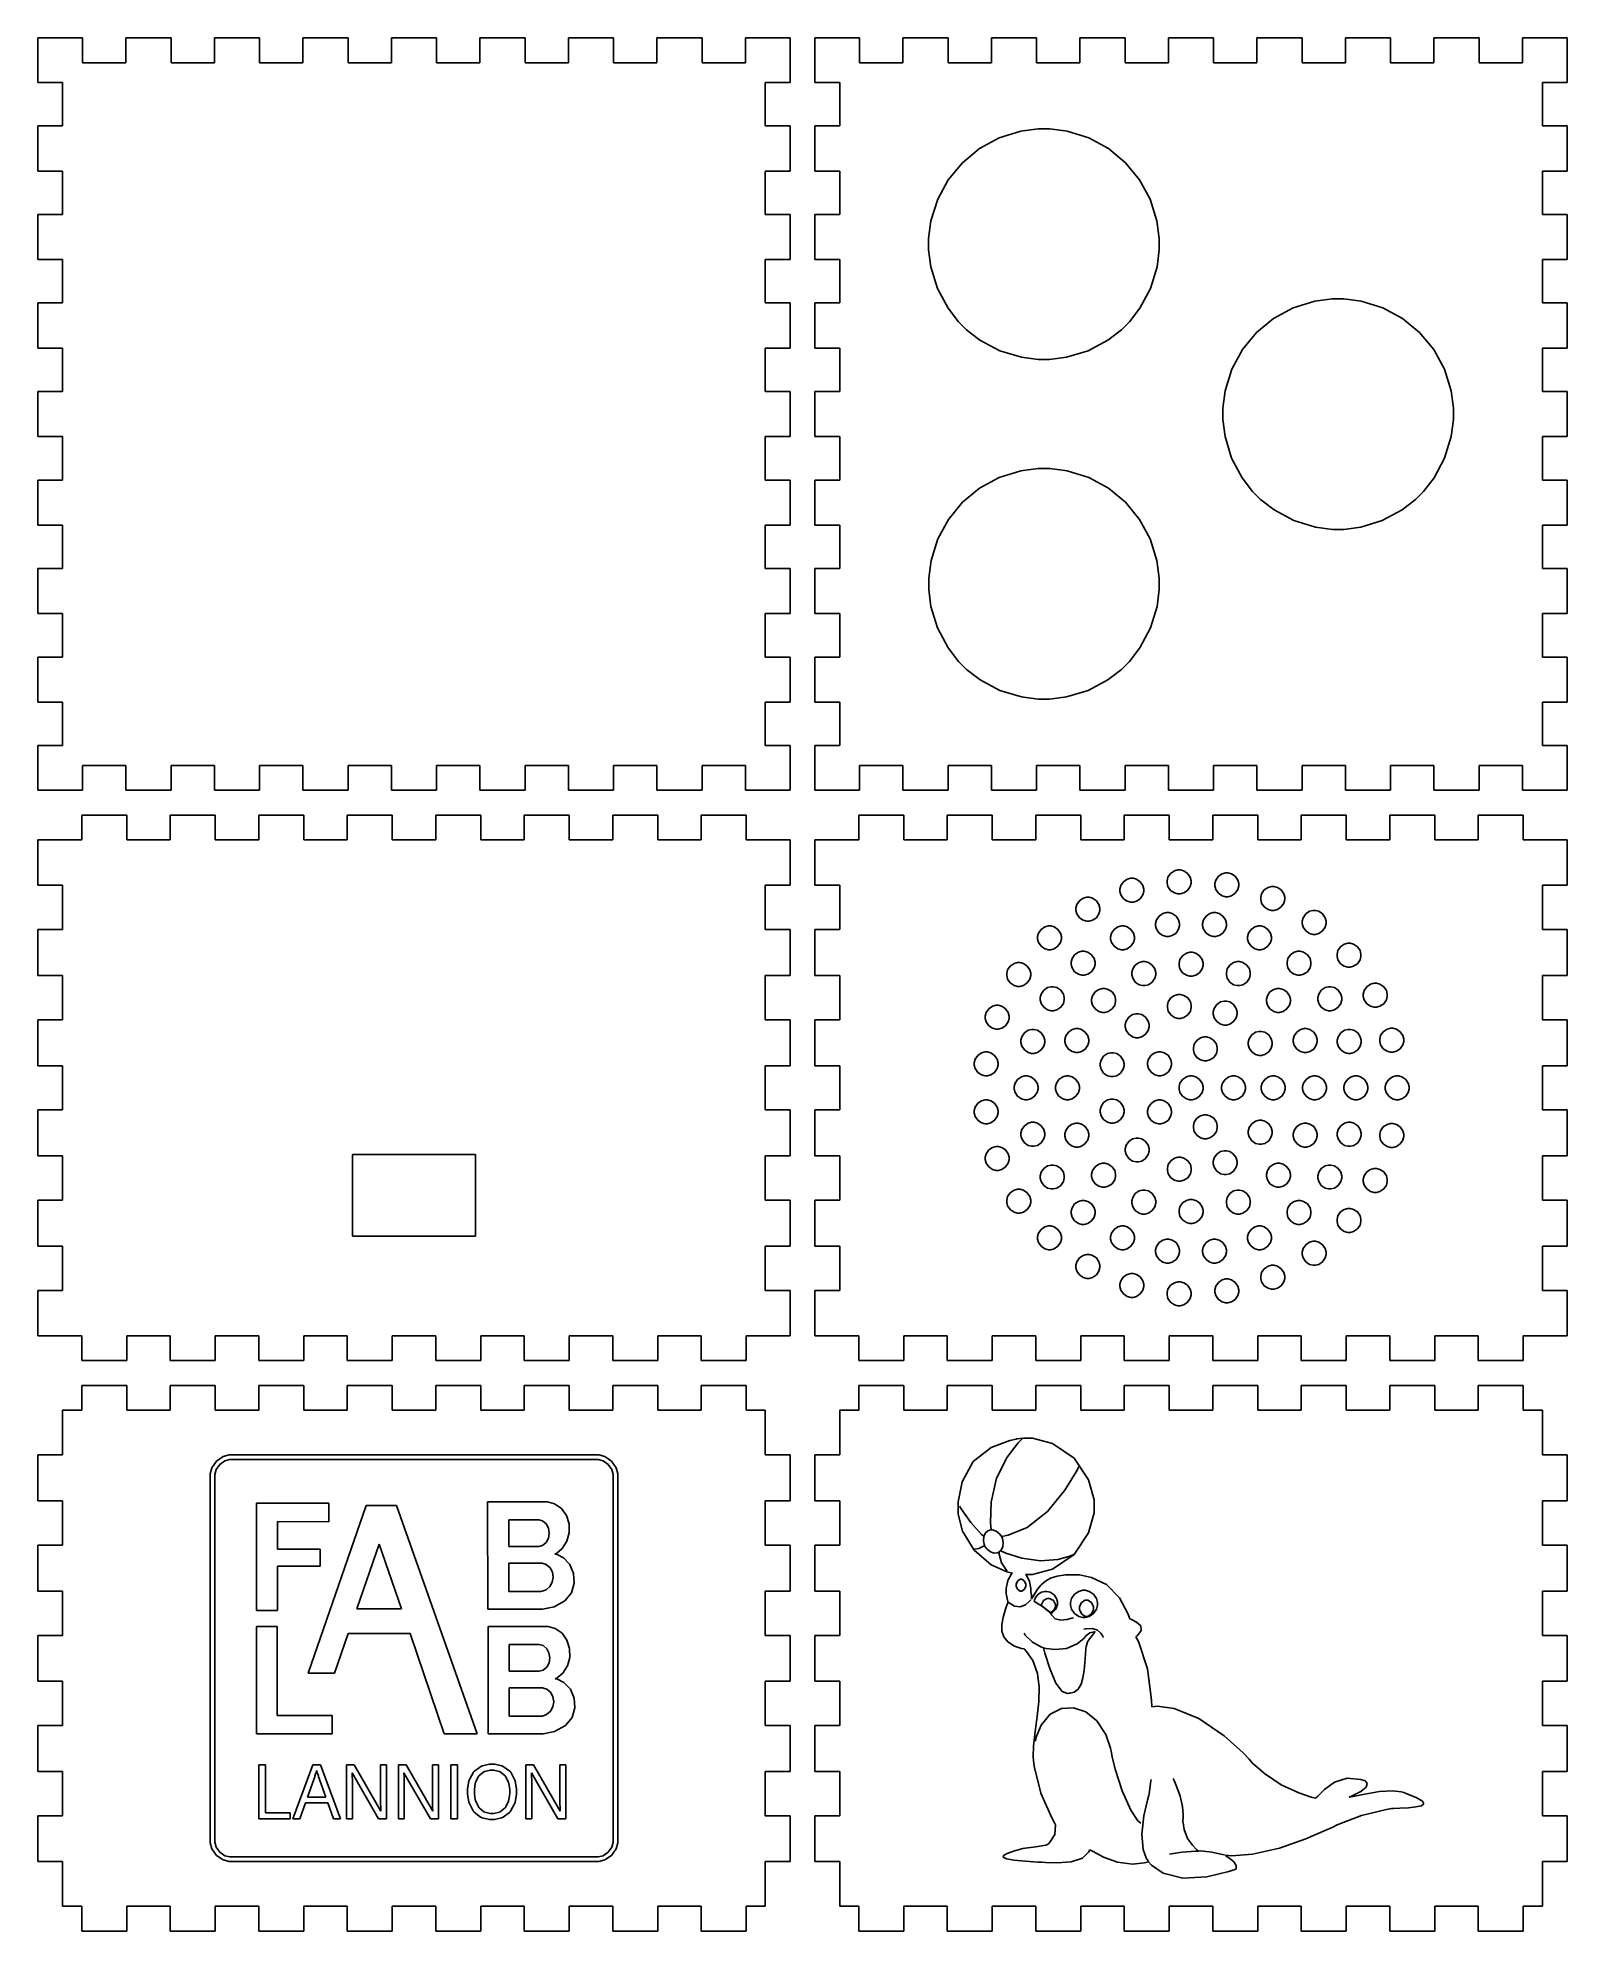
# Model space of a CAD drawing. Extents: x 0 to 185, y 0 to 229.
import ezdxf

# ---------------------------------------------------------------- set-up
doc = ezdxf.new("R2010")
doc.units = 0
doc.layers.get('0').update_dxf_attribs({"linetype": 'CONTINUOUS'})

msp = doc.modelspace()

# ---------------------------------------------------------------- linework, layer by layer
at = {"color": 1}
for p, q in [((0.04961, 229.05), (5.45289, 229.05)), ((0.04961, 223.647), (0.04961, 229.05)), ((5.45289, 229.05), (5.45289, 226.05)), ((10.706, 226.05), (10.706, 229.05)), ((10.706, 229.05), (16.1589, 229.05)), ((16.1589, 229.05), (16.1589, 226.05)), ((21.412, 226.05), (21.412, 229.05)), ((21.412, 229.05), (26.8648, 229.05)), ((26.8648, 229.05), (26.8648, 226.05)), ((32.1179, 226.05), (32.1179, 229.05)), ((32.1179, 229.05), (37.5708, 229.05)), ((37.5708, 229.05), (37.5708, 226.05)), ((42.824, 226.05), (42.824, 229.05)), ((42.824, 229.05), (48.2769, 229.05)), ((48.2769, 229.05), (48.2769, 226.05)), ((53.5298, 226.05), (53.5298, 229.05)), ((53.5298, 229.05), (58.9827, 229.05)), ((58.9827, 229.05), (58.9827, 226.05)), ((64.2359, 226.05), (64.2359, 229.05)), ((64.2359, 229.05), (69.6888, 229.05)), ((69.6888, 229.05), (69.6888, 226.05)), ((74.942, 226.05), (74.942, 229.05)), ((74.942, 229.05), (80.3949, 229.05)), ((80.3949, 229.05), (80.3949, 226.05)), ((85.6463, 226.05), (85.6463, 229.05)), ((85.6463, 229.05), (91.0498, 229.05)), ((91.0498, 229.05), (91.0498, 223.647)), ((94.0498, 229.05), (99.453, 229.05)), ((94.0498, 223.647), (94.0498, 229.05)), ((99.453, 229.05), (99.453, 226.05)), ((104.706, 226.05), (104.706, 229.05)), ((104.706, 229.05), (110.159, 229.05)), ((110.159, 229.05), (110.159, 226.05)), ((115.412, 226.05), (115.412, 229.05)), ((115.412, 229.05), (120.865, 229.05)), ((120.865, 229.05), (120.865, 226.05)), ((126.118, 226.05), (126.118, 229.05)), ((126.118, 229.05), (131.571, 229.05)), ((131.571, 229.05), (131.571, 226.05)), ((136.824, 226.05), (136.824, 229.05)), ((136.824, 229.05), (142.277, 229.05)), ((142.277, 229.05), (142.277, 226.05)), ((147.53, 226.05), (147.53, 229.05)), ((147.53, 229.05), (152.983, 229.05)), ((152.983, 229.05), (152.983, 226.05)), ((158.235, 226.05), (158.235, 229.05)), ((158.235, 229.05), (163.689, 229.05)), ((163.689, 229.05), (163.689, 226.05)), ((168.941, 226.05), (168.941, 229.05)), ((168.941, 229.05), (174.394, 229.05)), ((174.394, 229.05), (174.394, 226.05)), ((179.646, 226.05), (179.646, 229.05)), ((179.646, 229.05), (185.05, 229.05)), ((185.05, 229.05), (185.05, 223.647)), ((5.45289, 226.05), (10.706, 226.05)), ((16.1589, 226.05), (21.412, 226.05)), ((26.8648, 226.05), (32.1179, 226.05)), ((37.5708, 226.05), (42.824, 226.05)), ((48.2769, 226.05), (53.5298, 226.05)), ((58.9827, 226.05), (64.2359, 226.05)), ((69.6888, 226.05), (74.942, 226.05)), ((80.3949, 226.05), (85.6463, 226.05)), ((99.453, 226.05), (104.706, 226.05)), ((110.159, 226.05), (115.412, 226.05)), ((120.865, 226.05), (126.118, 226.05)), ((131.571, 226.05), (136.824, 226.05)), ((142.277, 226.05), (147.53, 226.05)), ((152.983, 226.05), (158.235, 226.05)), ((163.689, 226.05), (168.941, 226.05)), ((174.394, 226.05), (179.646, 226.05)), ((3.0496, 223.647), (0.04961, 223.647)), ((3.0496, 218.394), (3.0496, 223.647)), ((91.0498, 223.647), (88.0498, 223.647)), ((88.0498, 223.647), (88.0498, 218.394)), ((97.0499, 223.647), (94.0498, 223.647)), ((97.0499, 218.394), (97.0499, 223.647)), ((185.05, 223.647), (182.05, 223.647)), ((182.05, 223.647), (182.05, 218.394)), ((0.04961, 212.941), (0.04961, 218.394)), ((0.04961, 218.394), (3.0496, 218.394)), ((88.0498, 218.394), (91.0498, 218.394)), ((91.0498, 218.394), (91.0498, 212.941)), ((94.0498, 212.941), (94.0498, 218.394)), ((94.0498, 218.394), (97.0499, 218.394)), ((116.328, 216.945), (118.947, 217.758)), ((118.947, 217.758), (121.055, 218.04)), ((121.055, 218.04), (121.759, 218.04)), ((121.759, 218.04), (122.462, 218.04)), ((122.462, 218.04), (124.57, 217.758)), ((124.57, 217.758), (127.189, 216.945)), ((182.05, 218.394), (185.05, 218.394)), ((185.05, 218.394), (185.05, 212.941)), ((111.894, 213.954), (113.96, 215.658)), ((113.96, 215.658), (116.328, 216.945)), ((127.189, 216.945), (129.558, 215.658)), ((129.558, 215.658), (131.623, 213.954)), ((110.191, 211.89), (111.894, 213.954)), ((131.623, 213.954), (133.327, 211.89)), ((3.0496, 212.941), (0.04961, 212.941)), ((3.0496, 207.688), (3.0496, 212.941)), ((91.0498, 212.941), (88.0498, 212.941)), ((88.0498, 212.941), (88.0498, 207.688)), ((97.0499, 212.941), (94.0498, 212.941)), ((97.0499, 207.688), (97.0499, 212.941)), ((108.905, 209.52), (110.191, 211.89)), ((133.327, 211.89), (134.612, 209.52)), ((185.05, 212.941), (182.05, 212.941)), ((182.05, 212.941), (182.05, 207.688)), ((108.092, 206.901), (108.905, 209.52)), ((134.612, 209.52), (135.425, 206.901)), ((0.04961, 202.236), (0.04961, 207.688)), ((0.04961, 207.688), (3.0496, 207.688)), ((88.0498, 207.688), (91.0498, 207.688)), ((91.0498, 207.688), (91.0498, 202.236)), ((94.0498, 202.236), (94.0498, 207.688)), ((94.0498, 207.688), (97.0499, 207.688)), ((107.81, 204.793), (108.092, 206.901)), ((135.425, 206.901), (135.709, 204.793)), ((182.05, 207.688), (185.05, 207.688)), ((185.05, 207.688), (185.05, 202.236)), ((107.81, 204.09), (107.81, 204.793)), ((107.81, 203.407), (107.81, 204.09)), ((135.709, 204.793), (135.709, 204.09)), ((135.709, 204.09), (135.709, 203.407)), ((3.0496, 202.236), (0.04961, 202.236)), ((3.0496, 196.982), (3.0496, 202.236)), ((91.0498, 202.236), (88.0498, 202.236)), ((88.0498, 202.236), (88.0498, 196.982)), ((97.0499, 202.236), (94.0498, 202.236)), ((97.0499, 196.982), (97.0499, 202.236)), ((108.079, 201.356), (107.81, 203.407)), ((135.709, 203.407), (135.438, 201.356)), ((185.05, 202.236), (182.05, 202.236)), ((182.05, 202.236), (182.05, 196.982)), ((108.87, 198.752), (108.079, 201.356)), ((135.438, 201.356), (134.647, 198.752)), ((0.04961, 191.529), (0.04961, 196.982)), ((0.04961, 196.982), (3.0496, 196.982)), ((88.0498, 196.982), (91.0498, 196.982)), ((91.0498, 196.982), (91.0498, 191.529)), ((94.0498, 191.529), (94.0498, 196.982)), ((94.0498, 196.982), (97.0499, 196.982)), ((110.152, 196.351), (108.87, 198.752)), ((134.647, 198.752), (133.365, 196.351)), ((151.911, 196.408), (154.529, 197.221)), ((154.529, 197.221), (156.638, 197.503)), ((156.638, 197.503), (157.34, 197.503)), ((157.34, 197.503), (158.043, 197.503)), ((158.043, 197.503), (160.152, 197.221)), ((160.152, 197.221), (162.77, 196.408)), ((182.05, 196.982), (185.05, 196.982)), ((185.05, 196.982), (185.05, 191.529)), ((111.412, 194.71), (110.152, 196.351)), ((111.895, 194.226), (111.412, 194.71)), ((132.106, 194.71), (131.623, 194.226)), ((133.365, 196.351), (132.106, 194.71)), ((147.476, 193.419), (149.541, 195.122)), ((149.541, 195.122), (151.911, 196.408)), ((162.77, 196.408), (165.14, 195.122)), ((165.14, 195.122), (167.204, 193.419)), ((112.378, 193.744), (111.895, 194.226)), ((114.019, 192.484), (112.378, 193.744)), ((116.419, 191.203), (114.019, 192.484)), ((129.498, 192.484), (127.096, 191.203)), ((131.139, 193.744), (129.498, 192.484)), ((131.623, 194.226), (131.139, 193.744)), ((145.773, 191.353), (147.476, 193.419)), ((167.204, 193.419), (168.908, 191.353)), ((3.0496, 191.529), (0.04961, 191.529)), ((3.0496, 186.276), (3.0496, 191.529)), ((91.0498, 191.529), (88.0498, 191.529)), ((88.0498, 191.529), (88.0498, 186.276)), ((97.0499, 191.529), (94.0498, 191.529)), ((97.0499, 186.276), (97.0499, 191.529)), ((119.024, 190.412), (116.419, 191.203)), ((121.074, 190.14), (119.024, 190.412)), ((121.759, 190.14), (121.074, 190.14)), ((122.443, 190.14), (121.759, 190.14)), ((124.494, 190.412), (122.443, 190.14)), ((127.096, 191.203), (124.494, 190.412)), ((144.486, 188.984), (145.773, 191.353)), ((168.908, 191.353), (170.194, 188.984)), ((185.05, 191.529), (182.05, 191.529)), ((182.05, 191.529), (182.05, 186.276)), ((143.673, 186.366), (144.486, 188.984)), ((170.194, 188.984), (171.008, 186.366)), ((0.04961, 180.823), (0.04961, 186.276)), ((0.04961, 186.276), (3.0496, 186.276)), ((88.0498, 186.276), (91.0498, 186.276)), ((91.0498, 186.276), (91.0498, 180.823)), ((94.0498, 180.823), (94.0498, 186.276)), ((94.0498, 186.276), (97.0499, 186.276)), ((143.39, 184.258), (143.673, 186.366)), ((171.008, 186.366), (171.292, 184.258)), ((182.05, 186.276), (185.05, 186.276)), ((185.05, 186.276), (185.05, 180.823)), ((143.39, 183.553), (143.39, 184.258)), ((143.39, 182.87), (143.39, 183.553)), ((171.292, 184.258), (171.292, 183.553)), ((171.292, 183.553), (171.292, 182.87)), ((143.661, 180.819), (143.39, 182.87)), ((171.292, 182.87), (171.02, 180.819)), ((3.0496, 180.823), (0.04961, 180.823)), ((3.0496, 175.57), (3.0496, 180.823)), ((91.0498, 180.823), (88.0498, 180.823)), ((88.0498, 180.823), (88.0498, 175.57)), ((97.0499, 180.823), (94.0498, 180.823)), ((97.0499, 175.57), (97.0499, 180.823)), ((144.452, 178.215), (143.661, 180.819)), ((171.02, 180.819), (170.229, 178.215)), ((185.05, 180.823), (182.05, 180.823)), ((182.05, 180.823), (182.05, 175.57)), ((116.333, 175.865), (118.951, 176.678)), ((118.951, 176.678), (121.059, 176.961)), ((121.059, 176.961), (121.763, 176.961)), ((121.763, 176.961), (122.466, 176.961)), ((122.466, 176.961), (124.575, 176.678)), ((124.575, 176.678), (127.193, 175.865)), ((145.734, 175.814), (144.452, 178.215)), ((170.229, 178.215), (168.947, 175.814)), ((0.04961, 170.118), (0.04961, 175.57)), ((0.04961, 175.57), (3.0496, 175.57)), ((88.0498, 175.57), (91.0498, 175.57)), ((91.0498, 175.57), (91.0498, 170.118)), ((94.0498, 170.118), (94.0498, 175.57)), ((94.0498, 175.57), (97.0499, 175.57)), ((111.898, 172.876), (113.964, 174.579)), ((113.964, 174.579), (116.333, 175.865)), ((127.193, 175.865), (129.562, 174.579)), ((129.562, 174.579), (131.627, 172.876)), ((146.993, 174.173), (145.734, 175.814)), ((147.476, 173.689), (146.993, 174.173)), ((167.688, 174.173), (167.206, 173.689)), ((168.947, 175.814), (167.688, 174.173)), ((182.05, 175.57), (185.05, 175.57)), ((185.05, 175.57), (185.05, 170.118)), ((110.195, 170.811), (111.898, 172.876)), ((131.627, 172.876), (133.331, 170.811)), ((147.959, 173.207), (147.476, 173.689)), ((149.601, 171.947), (147.959, 173.207)), ((152.002, 170.666), (149.601, 171.947)), ((165.079, 171.947), (162.679, 170.666)), ((166.722, 173.207), (165.079, 171.947)), ((167.206, 173.689), (166.722, 173.207)), ((3.0496, 170.118), (0.04961, 170.118)), ((3.0496, 164.864), (3.0496, 170.118)), ((91.0498, 170.118), (88.0498, 170.118)), ((88.0498, 170.118), (88.0498, 164.864)), ((97.0499, 170.118), (94.0498, 170.118)), ((97.0499, 164.864), (97.0499, 170.118)), ((108.909, 168.442), (110.195, 170.811)), ((133.331, 170.811), (134.616, 168.442)), ((154.606, 169.875), (152.002, 170.666)), ((156.657, 169.604), (154.606, 169.875)), ((157.34, 169.604), (156.657, 169.604)), ((158.024, 169.604), (157.34, 169.604)), ((160.074, 169.875), (158.024, 169.604)), ((162.679, 170.666), (160.074, 169.875)), ((185.05, 170.118), (182.05, 170.118)), ((182.05, 170.118), (182.05, 164.864)), ((108.096, 165.824), (108.909, 168.442)), ((134.616, 168.442), (135.43, 165.824)), ((107.813, 163.715), (108.096, 165.824)), ((135.43, 165.824), (135.713, 163.715)), ((0.04961, 159.411), (0.04961, 164.864)), ((0.04961, 164.864), (3.0496, 164.864)), ((88.0498, 164.864), (91.0498, 164.864)), ((91.0498, 164.864), (91.0498, 159.411)), ((94.0498, 159.411), (94.0498, 164.864)), ((94.0498, 164.864), (97.0499, 164.864)), ((107.813, 163.011), (107.813, 163.715)), ((107.813, 162.328), (107.813, 163.011)), ((135.713, 163.715), (135.713, 163.011)), ((135.713, 163.011), (135.713, 162.328)), ((182.05, 164.864), (185.05, 164.864)), ((185.05, 164.864), (185.05, 159.411)), ((108.084, 160.277), (107.813, 162.328)), ((135.713, 162.328), (135.442, 160.277)), ((3.0496, 159.411), (0.04961, 159.411)), ((3.0496, 154.158), (3.0496, 159.411)), ((91.0498, 159.411), (88.0498, 159.411)), ((88.0498, 159.411), (88.0498, 154.158)), ((97.0499, 159.411), (94.0498, 159.411)), ((97.0499, 154.158), (97.0499, 159.411)), ((108.875, 157.672), (108.084, 160.277)), ((135.442, 160.277), (134.651, 157.672)), ((185.05, 159.411), (182.05, 159.411)), ((182.05, 159.411), (182.05, 154.158)), ((110.158, 155.272), (108.875, 157.672)), ((134.651, 157.672), (133.369, 155.272)), ((0.04961, 148.705), (0.04961, 154.158)), ((0.04961, 154.158), (3.0496, 154.158)), ((88.0498, 154.158), (91.0498, 154.158)), ((91.0498, 154.158), (91.0498, 148.705)), ((94.0498, 148.705), (94.0498, 154.158)), ((94.0498, 154.158), (97.0499, 154.158)), ((111.416, 153.63), (110.158, 155.272)), ((111.899, 153.147), (111.416, 153.63)), ((132.11, 153.63), (131.627, 153.147)), ((133.369, 155.272), (132.11, 153.63)), ((182.05, 154.158), (185.05, 154.158)), ((185.05, 154.158), (185.05, 148.705)), ((112.382, 152.665), (111.899, 153.147)), ((114.024, 151.405), (112.382, 152.665)), ((116.425, 150.124), (114.024, 151.405)), ((129.503, 151.405), (127.102, 150.124)), ((131.144, 152.665), (129.503, 151.405)), ((131.627, 153.147), (131.144, 152.665)), ((119.028, 149.333), (116.425, 150.124)), ((121.079, 149.061), (119.028, 149.333)), ((121.763, 149.061), (121.079, 149.061)), ((122.447, 149.061), (121.763, 149.061)), ((124.497, 149.333), (122.447, 149.061)), ((127.102, 150.124), (124.497, 149.333)), ((3.0496, 148.705), (0.04961, 148.705)), ((3.0496, 143.454), (3.0496, 148.705)), ((91.0498, 148.705), (88.0498, 148.705)), ((88.0498, 148.705), (88.0498, 143.454)), ((97.0499, 148.705), (94.0498, 148.705)), ((97.0499, 143.454), (97.0499, 148.705)), ((185.05, 148.705), (182.05, 148.705)), ((182.05, 148.705), (182.05, 143.454)), ((0.04961, 138.05), (0.04961, 143.454)), ((0.04961, 143.454), (3.0496, 143.454)), ((88.0498, 143.454), (91.0498, 143.454)), ((91.0498, 143.454), (91.0498, 138.05)), ((94.0498, 138.05), (94.0498, 143.454)), ((94.0498, 143.454), (97.0499, 143.454)), ((182.05, 143.454), (185.05, 143.454)), ((185.05, 143.454), (185.05, 138.05)), ((10.706, 141.05), (5.45289, 141.05)), ((5.45289, 141.05), (5.45289, 138.05)), ((10.706, 138.05), (10.706, 141.05)), ((21.412, 141.05), (16.1589, 141.05)), ((16.1589, 141.05), (16.1589, 138.05)), ((21.412, 138.05), (21.412, 141.05)), ((32.1179, 141.05), (26.8648, 141.05)), ((26.8648, 141.05), (26.8648, 138.05)), ((32.1179, 138.05), (32.1179, 141.05)), ((42.824, 141.05), (37.5708, 141.05)), ((37.5708, 141.05), (37.5708, 138.05)), ((42.824, 138.05), (42.824, 141.05)), ((53.5298, 141.05), (48.2769, 141.05)), ((48.2769, 141.05), (48.2769, 138.05)), ((53.5298, 138.05), (53.5298, 141.05)), ((64.2359, 141.05), (58.9827, 141.05)), ((58.9827, 141.05), (58.9827, 138.05)), ((64.2359, 138.05), (64.2359, 141.05)), ((74.942, 141.05), (69.6888, 141.05)), ((69.6888, 141.05), (69.6888, 138.05)), ((74.942, 138.05), (74.942, 141.05)), ((85.6463, 141.05), (80.3949, 141.05)), ((80.3949, 141.05), (80.3949, 138.05)), ((85.6463, 138.05), (85.6463, 141.05)), ((104.706, 141.05), (99.453, 141.05)), ((99.453, 141.05), (99.453, 138.05)), ((104.706, 138.05), (104.706, 141.05)), ((115.412, 141.05), (110.159, 141.05)), ((110.159, 141.05), (110.159, 138.05)), ((115.412, 138.05), (115.412, 141.05)), ((126.118, 141.05), (120.865, 141.05)), ((120.865, 141.05), (120.865, 138.05)), ((126.118, 138.05), (126.118, 141.05)), ((136.824, 141.05), (131.571, 141.05)), ((131.571, 141.05), (131.571, 138.05)), ((136.824, 138.05), (136.824, 141.05)), ((147.53, 141.05), (142.277, 141.05)), ((142.277, 141.05), (142.277, 138.05)), ((147.53, 138.05), (147.53, 141.05)), ((158.235, 141.05), (152.983, 141.05)), ((152.983, 141.05), (152.983, 138.05)), ((158.235, 138.05), (158.235, 141.05)), ((168.941, 141.05), (163.689, 141.05)), ((163.689, 141.05), (163.689, 138.05)), ((168.941, 138.05), (168.941, 141.05)), ((179.646, 141.05), (174.394, 141.05)), ((174.394, 141.05), (174.394, 138.05)), ((179.646, 138.05), (179.646, 141.05)), ((5.45289, 138.05), (0.04961, 138.05)), ((16.1589, 138.05), (10.706, 138.05)), ((26.8648, 138.05), (21.412, 138.05)), ((37.5708, 138.05), (32.1179, 138.05)), ((48.2769, 138.05), (42.824, 138.05)), ((58.9827, 138.05), (53.5298, 138.05)), ((69.6888, 138.05), (64.2359, 138.05)), ((80.3949, 138.05), (74.942, 138.05)), ((91.0498, 138.05), (85.6463, 138.05)), ((99.453, 138.05), (94.0498, 138.05)), ((110.159, 138.05), (104.706, 138.05)), ((120.865, 138.05), (115.412, 138.05)), ((131.571, 138.05), (126.118, 138.05)), ((142.277, 138.05), (136.824, 138.05)), ((152.983, 138.05), (147.53, 138.05)), ((163.689, 138.05), (158.235, 138.05)), ((174.394, 138.05), (168.941, 138.05)), ((185.05, 138.05), (179.646, 138.05)), ((5.35231, 132.05), (5.35231, 135.05)), ((5.35231, 135.05), (10.8052, 135.05)), ((10.8052, 135.05), (10.8052, 132.05)), ((16.0583, 132.05), (16.0583, 135.05)), ((16.0583, 135.05), (21.5112, 135.05)), ((21.5112, 135.05), (21.5112, 132.05)), ((26.7643, 132.05), (26.7643, 135.05)), ((26.7643, 135.05), (32.2171, 135.05)), ((32.2171, 135.05), (32.2171, 132.05)), ((37.4703, 132.05), (37.4703, 135.05)), ((37.4703, 135.05), (42.9232, 135.05)), ((42.9232, 135.05), (42.9232, 132.05)), ((48.1764, 132.05), (48.1764, 135.05)), ((48.1764, 135.05), (53.6293, 135.05)), ((53.6293, 135.05), (53.6293, 132.05)), ((58.8821, 132.05), (58.8821, 135.05)), ((58.8821, 135.05), (64.335, 135.05)), ((64.335, 135.05), (64.335, 132.05)), ((69.5882, 132.05), (69.5882, 135.05)), ((69.5882, 135.05), (75.0411, 135.05)), ((75.0411, 135.05), (75.0411, 132.05)), ((80.294, 132.05), (80.294, 135.05)), ((80.294, 135.05), (85.7472, 135.05)), ((85.7472, 135.05), (85.7472, 132.05)), ((99.3525, 132.05), (99.3525, 135.05)), ((99.3525, 135.05), (104.805, 135.05)), ((104.805, 135.05), (104.805, 132.05)), ((110.059, 132.05), (110.059, 135.05)), ((110.059, 135.05), (115.511, 135.05)), ((115.511, 135.05), (115.511, 132.05)), ((120.764, 132.05), (120.764, 135.05)), ((120.764, 135.05), (126.217, 135.05)), ((126.217, 135.05), (126.217, 132.05)), ((131.47, 132.05), (131.47, 135.05)), ((131.47, 135.05), (136.923, 135.05)), ((136.923, 135.05), (136.923, 132.05)), ((142.176, 132.05), (142.176, 135.05)), ((142.176, 135.05), (147.629, 135.05)), ((147.629, 135.05), (147.629, 132.05)), ((152.882, 132.05), (152.882, 135.05)), ((152.882, 135.05), (158.335, 135.05)), ((158.335, 135.05), (158.335, 132.05)), ((163.588, 132.05), (163.588, 135.05)), ((163.588, 135.05), (169.041, 135.05)), ((169.041, 135.05), (169.041, 132.05)), ((174.294, 132.05), (174.294, 135.05)), ((174.294, 135.05), (179.747, 135.05)), ((179.747, 135.05), (179.747, 132.05)), ((0.04961, 132.05), (5.35231, 132.05)), ((0.04961, 126.545), (0.04961, 132.05)), ((10.8052, 132.05), (16.0583, 132.05)), ((21.5112, 132.05), (26.7643, 132.05)), ((32.2171, 132.05), (37.4703, 132.05)), ((42.9232, 132.05), (48.1764, 132.05)), ((53.6293, 132.05), (58.8821, 132.05)), ((64.335, 132.05), (69.5882, 132.05)), ((75.0411, 132.05), (80.294, 132.05)), ((85.7472, 132.05), (91.0498, 132.05)), ((91.0498, 132.05), (91.0498, 126.545)), ((94.0498, 132.05), (99.3525, 132.05)), ((94.0498, 126.545), (94.0498, 132.05)), ((104.805, 132.05), (110.059, 132.05)), ((115.511, 132.05), (120.764, 132.05)), ((126.217, 132.05), (131.47, 132.05)), ((136.923, 132.05), (142.176, 132.05)), ((147.629, 132.05), (152.882, 132.05)), ((158.335, 132.05), (163.588, 132.05)), ((169.041, 132.05), (174.294, 132.05)), ((179.747, 132.05), (185.05, 132.05)), ((185.05, 132.05), (185.05, 126.545)), ((137.074, 127.981), (137.534, 128.293)), ((137.534, 128.293), (137.957, 128.405)), ((137.957, 128.405), (138.099, 128.405)), ((138.099, 128.405), (138.239, 128.405)), ((138.239, 128.405), (138.664, 128.293)), ((138.664, 128.293), (139.124, 127.981)), ((3.0496, 126.545), (0.04961, 126.545)), ((3.0496, 121.192), (3.0496, 126.545)), ((91.0498, 126.545), (88.0498, 126.545)), ((88.0498, 126.545), (88.0498, 121.192)), ((97.0499, 126.545), (94.0498, 126.545)), ((97.0499, 121.192), (97.0499, 126.545)), ((130.944, 126.095), (131.057, 126.519)), ((130.944, 125.953), (130.944, 126.095)), ((130.944, 125.812), (130.944, 125.953)), ((131.057, 126.519), (131.368, 126.979)), ((131.368, 126.979), (131.829, 127.291)), ((131.829, 127.291), (132.252, 127.404)), ((132.252, 127.404), (132.394, 127.404)), ((132.394, 127.404), (132.534, 127.404)), ((132.534, 127.404), (132.957, 127.291)), ((132.957, 127.291), (133.417, 126.979)), ((133.417, 126.979), (133.729, 126.519)), ((133.729, 126.519), (133.843, 126.095)), ((133.843, 126.095), (133.843, 125.953)), ((133.843, 125.953), (133.843, 125.812)), ((136.649, 127.096), (136.762, 127.521)), ((136.649, 126.954), (136.649, 127.096)), ((136.649, 126.814), (136.649, 126.954)), ((136.762, 126.391), (136.649, 126.814)), ((136.762, 127.521), (137.074, 127.981)), ((137.074, 125.931), (136.762, 126.391)), ((139.124, 127.981), (139.435, 127.521)), ((139.435, 126.391), (139.124, 125.931)), ((139.435, 127.521), (139.55, 127.096)), ((139.55, 126.814), (139.435, 126.391)), ((139.55, 127.096), (139.55, 126.954)), ((139.55, 126.954), (139.55, 126.814)), ((142.433, 126.76), (142.546, 127.183)), ((142.433, 126.618), (142.433, 126.76)), ((142.433, 126.478), (142.433, 126.618)), ((142.546, 126.053), (142.433, 126.478)), ((142.546, 127.183), (142.857, 127.643)), ((142.857, 125.593), (142.546, 126.053)), ((142.857, 127.643), (143.317, 127.955)), ((143.317, 127.955), (143.74, 128.068)), ((143.74, 128.068), (143.882, 128.068)), ((143.882, 128.068), (144.023, 128.068)), ((144.023, 128.068), (144.446, 127.955)), ((144.446, 127.955), (144.906, 127.643)), ((144.906, 127.643), (145.218, 127.183)), ((145.218, 126.053), (144.906, 125.593)), ((145.218, 127.183), (145.332, 126.76)), ((145.332, 126.478), (145.218, 126.053)), ((145.332, 126.76), (145.332, 126.618)), ((145.332, 126.618), (145.332, 126.478)), ((148.096, 125.527), (148.408, 125.987)), ((148.408, 125.987), (148.868, 126.299)), ((148.868, 126.299), (149.291, 126.412)), ((149.291, 126.412), (149.433, 126.412)), ((149.433, 126.412), (149.574, 126.412)), ((149.574, 126.412), (149.997, 126.299)), ((149.997, 126.299), (150.457, 125.987)), ((150.457, 125.987), (150.768, 125.527)), ((185.05, 126.545), (182.05, 126.545)), ((182.05, 126.545), (182.05, 121.192)), ((125.627, 123.797), (125.741, 124.22)), ((125.627, 123.656), (125.627, 123.797)), ((125.741, 124.22), (126.052, 124.681)), ((126.052, 124.681), (126.512, 124.992)), ((126.512, 124.992), (126.935, 125.105)), ((126.935, 125.105), (127.077, 125.105)), ((127.077, 125.105), (127.218, 125.105)), ((127.218, 125.105), (127.641, 124.992)), ((127.641, 124.992), (128.101, 124.681)), ((128.101, 124.681), (128.413, 124.22)), ((128.413, 124.22), (128.527, 123.797)), ((128.527, 123.797), (128.527, 123.656)), ((131.057, 125.389), (130.944, 125.812)), ((131.368, 124.929), (131.057, 125.389)), ((131.829, 124.617), (131.368, 124.929)), ((132.252, 124.503), (131.829, 124.617)), ((132.394, 124.503), (132.252, 124.503)), ((132.534, 124.503), (132.394, 124.503)), ((132.957, 124.617), (132.534, 124.503)), ((133.417, 124.929), (132.957, 124.617)), ((133.729, 125.389), (133.417, 124.929)), ((133.843, 125.812), (133.729, 125.389)), ((137.534, 125.619), (137.074, 125.931)), ((137.957, 125.505), (137.534, 125.619)), ((138.099, 125.505), (137.957, 125.505)), ((138.239, 125.505), (138.099, 125.505)), ((138.664, 125.619), (138.239, 125.505)), ((139.124, 125.931), (138.664, 125.619)), ((143.317, 125.282), (142.857, 125.593)), ((143.74, 125.167), (143.317, 125.282)), ((143.882, 125.167), (143.74, 125.167)), ((144.023, 125.167), (143.882, 125.167)), ((144.446, 125.282), (144.023, 125.167)), ((144.906, 125.593), (144.446, 125.282)), ((147.983, 125.104), (148.096, 125.527)), ((147.983, 124.962), (147.983, 125.104)), ((147.983, 124.821), (147.983, 124.962)), ((148.096, 124.398), (147.983, 124.821)), ((148.408, 123.938), (148.096, 124.398)), ((148.868, 123.627), (148.408, 123.938)), ((150.457, 123.938), (149.997, 123.627)), ((150.768, 124.398), (150.457, 123.938)), ((150.768, 125.527), (150.883, 125.104)), ((150.883, 124.821), (150.768, 124.398)), ((150.883, 125.104), (150.883, 124.962)), ((150.883, 124.962), (150.883, 124.821)), ((121.408, 121.219), (121.868, 121.531)), ((121.868, 121.531), (122.291, 121.643)), ((122.291, 121.643), (122.433, 121.643)), ((122.433, 121.643), (122.574, 121.643)), ((122.574, 121.643), (122.997, 121.531)), ((122.997, 121.531), (123.457, 121.219)), ((125.627, 123.515), (125.627, 123.656)), ((125.741, 123.092), (125.627, 123.515)), ((126.052, 122.632), (125.741, 123.092)), ((126.512, 122.32), (126.052, 122.632)), ((126.935, 122.206), (126.512, 122.32)), ((127.077, 122.206), (126.935, 122.206)), ((127.218, 122.206), (127.077, 122.206)), ((127.641, 122.32), (127.218, 122.206)), ((128.101, 122.632), (127.641, 122.32)), ((128.413, 123.092), (128.101, 122.632)), ((128.527, 123.515), (128.413, 123.092)), ((128.527, 123.656), (128.527, 123.515)), ((130.238, 121.219), (130.699, 121.531)), ((130.699, 121.531), (131.123, 121.643)), ((131.123, 121.643), (131.265, 121.643)), ((131.265, 121.643), (131.405, 121.643)), ((131.405, 121.643), (131.829, 121.531)), ((131.829, 121.531), (132.289, 121.219)), ((135.261, 121.937), (135.374, 122.36)), ((135.261, 121.795), (135.261, 121.937)), ((135.261, 121.655), (135.261, 121.795)), ((135.374, 121.231), (135.261, 121.655)), ((135.374, 122.36), (135.686, 122.82)), ((135.686, 122.82), (136.146, 123.132)), ((136.146, 123.132), (136.569, 123.245)), ((136.569, 123.245), (136.711, 123.245)), ((136.711, 123.245), (136.852, 123.245)), ((136.852, 123.245), (137.275, 123.132)), ((137.275, 123.132), (137.735, 122.82)), ((137.735, 122.82), (138.047, 122.36)), ((138.047, 122.36), (138.161, 121.937)), ((138.161, 121.655), (138.047, 121.231)), ((138.161, 121.937), (138.161, 121.795)), ((138.161, 121.795), (138.161, 121.655)), ((140.939, 121.937), (141.052, 122.36)), ((140.939, 121.795), (140.939, 121.937)), ((140.939, 121.655), (140.939, 121.795)), ((141.052, 121.231), (140.939, 121.655)), ((141.052, 122.36), (141.363, 122.82)), ((141.363, 122.82), (141.824, 123.132)), ((141.824, 123.132), (142.247, 123.245)), ((142.247, 123.245), (142.389, 123.245)), ((142.389, 123.245), (142.529, 123.245)), ((142.529, 123.245), (142.952, 123.132)), ((142.952, 123.132), (143.412, 122.82)), ((143.412, 122.82), (143.724, 122.36)), ((143.724, 122.36), (143.838, 121.937)), ((143.838, 121.655), (143.724, 121.231)), ((143.838, 121.937), (143.838, 121.795)), ((143.838, 121.795), (143.838, 121.655)), ((146.811, 121.219), (147.271, 121.531)), ((147.271, 121.531), (147.694, 121.643)), ((147.694, 121.643), (147.836, 121.643)), ((147.836, 121.643), (147.977, 121.643)), ((147.977, 121.643), (148.4, 121.531)), ((148.4, 121.531), (148.86, 121.219)), ((149.291, 123.512), (148.868, 123.627)), ((149.433, 123.512), (149.291, 123.512)), ((149.574, 123.512), (149.433, 123.512)), ((149.997, 123.627), (149.574, 123.512)), ((152.999, 122.206), (153.113, 122.629)), ((152.999, 122.064), (152.999, 122.206)), ((152.999, 121.923), (152.999, 122.064)), ((153.113, 121.5), (152.999, 121.923)), ((153.113, 122.629), (153.424, 123.089)), ((153.424, 121.04), (153.113, 121.5)), ((153.424, 123.089), (153.884, 123.401)), ((153.884, 123.401), (154.307, 123.513)), ((154.307, 123.513), (154.449, 123.513)), ((154.449, 123.513), (154.59, 123.513)), ((154.59, 123.513), (155.013, 123.401)), ((155.013, 123.401), (155.473, 123.089)), ((155.473, 123.089), (155.785, 122.629)), ((155.785, 121.5), (155.473, 121.04)), ((155.785, 122.629), (155.899, 122.206)), ((155.899, 121.923), (155.785, 121.5)), ((155.899, 122.206), (155.899, 122.064)), ((155.899, 122.064), (155.899, 121.923)), ((0.04961, 115.637), (0.04961, 121.192)), ((0.04961, 121.192), (3.0496, 121.192)), ((88.0498, 121.192), (91.0498, 121.192)), ((91.0498, 121.192), (91.0498, 115.637)), ((94.0498, 115.637), (94.0498, 121.192)), ((94.0498, 121.192), (97.0499, 121.192)), ((120.983, 120.336), (121.097, 120.759)), ((120.983, 120.194), (120.983, 120.336)), ((120.983, 120.053), (120.983, 120.194)), ((121.097, 119.63), (120.983, 120.053)), ((121.097, 120.759), (121.408, 121.219)), ((121.408, 119.169), (121.097, 119.63)), ((121.868, 118.857), (121.408, 119.169)), ((123.457, 119.169), (122.997, 118.857)), ((123.457, 121.219), (123.769, 120.759)), ((123.769, 119.63), (123.457, 119.169)), ((123.769, 120.759), (123.883, 120.336)), ((123.883, 120.053), (123.769, 119.63)), ((123.883, 120.336), (123.883, 120.194)), ((123.883, 120.194), (123.883, 120.053)), ((129.814, 120.334), (129.927, 120.759)), ((129.814, 120.192), (129.814, 120.334)), ((129.814, 120.052), (129.814, 120.192)), ((129.927, 119.629), (129.814, 120.052)), ((129.927, 120.759), (130.238, 121.219)), ((130.238, 119.169), (129.927, 119.629)), ((130.699, 118.857), (130.238, 119.169)), ((132.289, 119.169), (131.829, 118.857)), ((132.289, 121.219), (132.6, 120.759)), ((132.6, 119.629), (132.289, 119.169)), ((132.6, 120.759), (132.715, 120.334)), ((132.715, 120.052), (132.6, 119.629)), ((132.715, 120.334), (132.715, 120.192)), ((132.715, 120.192), (132.715, 120.052)), ((135.686, 120.771), (135.374, 121.231)), ((136.146, 120.46), (135.686, 120.771)), ((136.569, 120.346), (136.146, 120.46)), ((136.711, 120.346), (136.569, 120.346)), ((136.852, 120.346), (136.711, 120.346)), ((137.275, 120.46), (136.852, 120.346)), ((137.735, 120.771), (137.275, 120.46)), ((138.047, 121.231), (137.735, 120.771)), ((141.363, 120.771), (141.052, 121.231)), ((141.824, 120.46), (141.363, 120.771)), ((142.247, 120.346), (141.824, 120.46)), ((142.389, 120.346), (142.247, 120.346)), ((142.529, 120.346), (142.389, 120.346)), ((142.952, 120.46), (142.529, 120.346)), ((143.412, 120.771), (142.952, 120.46)), ((143.724, 121.231), (143.412, 120.771)), ((146.386, 120.334), (146.499, 120.759)), ((146.386, 120.192), (146.386, 120.334)), ((146.386, 120.052), (146.386, 120.192)), ((146.499, 119.629), (146.386, 120.052)), ((146.499, 120.759), (146.811, 121.219)), ((146.811, 119.169), (146.499, 119.629)), ((147.271, 118.857), (146.811, 119.169)), ((148.86, 119.169), (148.4, 118.857)), ((148.86, 121.219), (149.171, 120.759)), ((149.171, 119.629), (148.86, 119.169)), ((149.171, 120.759), (149.286, 120.334)), ((149.286, 120.052), (149.171, 119.629)), ((149.286, 120.334), (149.286, 120.192)), ((149.286, 120.192), (149.286, 120.052)), ((153.884, 120.729), (153.424, 121.04)), ((154.307, 120.614), (153.884, 120.729)), ((154.449, 120.614), (154.307, 120.614)), ((154.59, 120.614), (154.449, 120.614)), ((155.013, 120.729), (154.59, 120.614)), ((155.473, 121.04), (155.013, 120.729)), ((157.324, 118.65), (157.635, 119.111)), ((157.635, 119.111), (158.096, 119.422)), ((158.096, 119.422), (158.519, 119.535)), ((158.519, 119.535), (158.66, 119.535)), ((158.66, 119.535), (158.801, 119.535)), ((158.801, 119.535), (159.224, 119.422)), ((159.224, 119.422), (159.684, 119.111)), ((159.684, 119.111), (159.996, 118.65)), ((182.05, 121.192), (185.05, 121.192)), ((185.05, 121.192), (185.05, 115.637)), ((117.68, 116.785), (118.141, 117.096)), ((118.141, 117.096), (118.565, 117.209)), ((118.565, 117.209), (118.707, 117.209)), ((118.707, 117.209), (118.848, 117.209)), ((118.848, 117.209), (119.271, 117.096)), ((119.271, 117.096), (119.731, 116.785)), ((122.291, 118.743), (121.868, 118.857)), ((122.433, 118.743), (122.291, 118.743)), ((122.574, 118.743), (122.433, 118.743)), ((122.997, 118.857), (122.574, 118.743)), ((125.039, 117.265), (125.152, 117.688)), ((125.039, 117.124), (125.039, 117.265)), ((125.039, 116.983), (125.039, 117.124)), ((125.152, 116.558), (125.039, 116.983)), ((125.152, 117.688), (125.464, 118.149)), ((125.464, 118.149), (125.924, 118.46)), ((125.924, 118.46), (126.347, 118.573)), ((126.347, 118.573), (126.489, 118.573)), ((126.489, 118.573), (126.629, 118.573)), ((126.629, 118.573), (127.054, 118.46)), ((127.054, 118.46), (127.514, 118.149)), ((127.514, 118.149), (127.825, 117.688)), ((127.825, 117.688), (127.94, 117.265)), ((127.94, 116.983), (127.825, 116.558)), ((127.94, 117.265), (127.94, 117.124)), ((127.94, 117.124), (127.94, 116.983)), ((131.123, 118.743), (130.699, 118.857)), ((131.265, 118.743), (131.123, 118.743)), ((131.405, 118.743), (131.265, 118.743)), ((131.829, 118.857), (131.405, 118.743)), ((132.493, 116.428), (132.804, 116.888)), ((132.804, 116.888), (133.265, 117.199)), ((133.265, 117.199), (133.688, 117.312)), ((133.688, 117.312), (133.829, 117.312)), ((133.829, 117.312), (133.97, 117.312)), ((133.97, 117.312), (134.393, 117.199)), ((134.393, 117.199), (134.855, 116.888)), ((134.855, 116.888), (135.166, 116.428)), ((138.102, 117.142), (138.214, 117.566)), ((138.102, 116.999), (138.102, 117.142)), ((138.102, 116.859), (138.102, 116.999)), ((138.214, 116.436), (138.102, 116.859)), ((138.214, 117.566), (138.526, 118.026)), ((138.526, 118.026), (138.986, 118.338)), ((138.986, 118.338), (139.409, 118.451)), ((139.409, 118.451), (139.551, 118.451)), ((139.551, 118.451), (139.692, 118.451)), ((139.692, 118.451), (140.115, 118.338)), ((140.115, 118.338), (140.576, 118.026)), ((140.576, 118.026), (140.888, 117.566)), ((140.888, 117.566), (141.002, 117.142)), ((141.002, 116.859), (140.888, 116.436)), ((141.002, 117.142), (141.002, 116.999)), ((141.002, 116.999), (141.002, 116.859)), ((143.936, 116.429), (144.248, 116.889)), ((144.248, 116.889), (144.708, 117.201)), ((144.708, 117.201), (145.131, 117.314)), ((145.131, 117.314), (145.273, 117.314)), ((145.273, 117.314), (145.413, 117.314)), ((145.413, 117.314), (145.837, 117.201)), ((145.837, 117.201), (146.297, 116.889)), ((146.297, 116.889), (146.608, 116.429)), ((147.694, 118.743), (147.271, 118.857)), ((147.836, 118.743), (147.694, 118.743)), ((147.977, 118.743), (147.836, 118.743)), ((148.4, 118.857), (147.977, 118.743)), ((151.161, 117.265), (151.274, 117.688)), ((151.161, 117.124), (151.161, 117.265)), ((151.161, 116.983), (151.161, 117.124)), ((151.274, 116.558), (151.161, 116.983)), ((151.274, 117.688), (151.585, 118.149)), ((151.585, 118.149), (152.046, 118.46)), ((152.046, 118.46), (152.469, 118.573)), ((152.469, 118.573), (152.611, 118.573)), ((152.611, 118.573), (152.751, 118.573)), ((152.751, 118.573), (153.174, 118.46)), ((153.174, 118.46), (153.635, 118.149)), ((153.635, 118.149), (153.946, 117.688)), ((153.946, 117.688), (154.061, 117.265)), ((154.061, 116.983), (153.946, 116.558)), ((154.061, 117.265), (154.061, 117.124)), ((154.061, 117.124), (154.061, 116.983)), ((157.211, 118.227), (157.324, 118.65)), ((157.211, 118.085), (157.211, 118.227)), ((157.211, 117.945), (157.211, 118.085)), ((157.324, 117.522), (157.211, 117.945)), ((157.635, 117.062), (157.324, 117.522)), ((158.096, 116.75), (157.635, 117.062)), ((159.684, 117.062), (159.224, 116.75)), ((159.996, 117.522), (159.684, 117.062)), ((159.996, 118.65), (160.11, 118.227)), ((160.11, 117.945), (159.996, 117.522)), ((160.11, 118.227), (160.11, 118.085)), ((160.11, 118.085), (160.11, 117.945)), ((3.0496, 115.637), (0.04961, 115.637)), ((3.0496, 110.282), (3.0496, 115.637)), ((91.0498, 115.637), (88.0498, 115.637)), ((88.0498, 115.637), (88.0498, 110.282)), ((97.0499, 115.637), (94.0498, 115.637)), ((97.0499, 110.282), (97.0499, 115.637)), ((117.256, 115.901), (117.369, 116.324)), ((117.256, 115.759), (117.256, 115.901)), ((117.256, 115.619), (117.256, 115.759)), ((117.369, 115.194), (117.256, 115.619)), ((117.369, 116.324), (117.68, 116.785)), ((117.68, 114.734), (117.369, 115.194)), ((118.141, 114.423), (117.68, 114.734)), ((119.731, 114.734), (119.271, 114.423)), ((119.731, 116.785), (120.042, 116.324)), ((120.042, 115.194), (119.731, 114.734)), ((120.042, 116.324), (120.157, 115.901)), ((120.157, 115.619), (120.042, 115.194)), ((120.157, 115.901), (120.157, 115.759)), ((120.157, 115.759), (120.157, 115.619)), ((125.464, 116.098), (125.152, 116.558)), ((125.924, 115.787), (125.464, 116.098)), ((126.347, 115.673), (125.924, 115.787)), ((126.489, 115.673), (126.347, 115.673)), ((126.629, 115.673), (126.489, 115.673)), ((127.054, 115.787), (126.629, 115.673)), ((127.514, 116.098), (127.054, 115.787)), ((127.825, 116.558), (127.514, 116.098)), ((132.38, 116.005), (132.493, 116.428)), ((132.38, 115.863), (132.38, 116.005)), ((132.38, 115.722), (132.38, 115.863)), ((132.493, 115.299), (132.38, 115.722)), ((132.804, 114.839), (132.493, 115.299)), ((133.265, 114.528), (132.804, 114.839)), ((133.688, 114.413), (133.265, 114.528)), ((134.393, 114.528), (133.97, 114.413)), ((134.855, 114.839), (134.393, 114.528)), ((135.166, 115.299), (134.855, 114.839)), ((135.166, 116.428), (135.281, 116.005)), ((135.281, 115.722), (135.166, 115.299)), ((135.281, 116.005), (135.281, 115.863)), ((135.281, 115.863), (135.281, 115.722)), ((138.526, 115.976), (138.214, 116.436)), ((138.986, 115.664), (138.526, 115.976)), ((139.409, 115.55), (138.986, 115.664)), ((139.551, 115.55), (139.409, 115.55)), ((139.692, 115.55), (139.551, 115.55)), ((140.115, 115.664), (139.692, 115.55)), ((140.576, 115.976), (140.115, 115.664)), ((140.888, 116.436), (140.576, 115.976)), ((143.823, 116.006), (143.936, 116.429)), ((143.823, 115.864), (143.823, 116.006)), ((143.823, 115.723), (143.823, 115.864)), ((143.936, 115.299), (143.823, 115.723)), ((144.248, 114.839), (143.936, 115.299)), ((144.708, 114.528), (144.248, 114.839)), ((145.131, 114.413), (144.708, 114.528)), ((145.837, 114.528), (145.413, 114.413)), ((146.297, 114.839), (145.837, 114.528)), ((146.608, 115.299), (146.297, 114.839)), ((146.608, 116.429), (146.722, 116.006)), ((146.722, 115.723), (146.608, 115.299)), ((146.722, 116.006), (146.722, 115.864)), ((146.722, 115.864), (146.722, 115.723)), ((151.585, 116.098), (151.274, 116.558)), ((152.046, 115.787), (151.585, 116.098)), ((152.469, 115.673), (152.046, 115.787)), ((152.611, 115.673), (152.469, 115.673)), ((152.751, 115.673), (152.611, 115.673)), ((153.174, 115.787), (152.751, 115.673)), ((153.635, 116.098), (153.174, 115.787)), ((153.946, 116.558), (153.635, 116.098)), ((158.519, 116.636), (158.096, 116.75)), ((158.66, 116.636), (158.519, 116.636)), ((158.801, 116.636), (158.66, 116.636)), ((159.224, 116.75), (158.801, 116.636)), ((160.82, 114.272), (161.28, 114.584)), ((161.28, 114.584), (161.703, 114.697)), ((161.703, 114.697), (161.845, 114.697)), ((161.845, 114.697), (161.986, 114.697)), ((161.986, 114.697), (162.409, 114.584)), ((162.409, 114.584), (162.869, 114.272)), ((185.05, 115.637), (182.05, 115.637)), ((182.05, 115.637), (182.05, 110.282)), ((118.565, 114.308), (118.141, 114.423)), ((118.707, 114.308), (118.565, 114.308)), ((118.848, 114.308), (118.707, 114.308)), ((119.271, 114.423), (118.848, 114.308)), ((121.321, 112.976), (121.434, 113.399)), ((121.321, 112.834), (121.321, 112.976)), ((121.321, 112.693), (121.321, 112.834)), ((121.434, 112.269), (121.321, 112.693)), ((121.434, 113.399), (121.745, 113.859)), ((121.745, 111.809), (121.434, 112.269)), ((121.745, 113.859), (122.206, 114.171)), ((122.206, 114.171), (122.629, 114.283)), ((122.629, 114.283), (122.771, 114.283)), ((122.771, 114.283), (122.911, 114.283)), ((122.911, 114.283), (123.336, 114.171)), ((123.336, 114.171), (123.796, 113.859)), ((123.796, 113.859), (124.108, 113.399)), ((124.108, 112.269), (123.796, 111.809)), ((124.108, 113.399), (124.222, 112.976)), ((124.222, 112.693), (124.108, 112.269)), ((124.222, 112.976), (124.222, 112.834)), ((124.222, 112.834), (124.222, 112.693)), ((127.529, 112.764), (127.642, 113.187)), ((127.529, 112.621), (127.529, 112.764)), ((127.529, 112.481), (127.529, 112.621)), ((127.642, 112.058), (127.529, 112.481)), ((127.642, 113.187), (127.954, 113.648)), ((127.954, 113.648), (128.414, 113.96)), ((128.414, 113.96), (128.837, 114.072)), ((128.837, 114.072), (128.979, 114.072)), ((128.979, 114.072), (129.119, 114.072)), ((129.119, 114.072), (129.542, 113.96)), ((129.542, 113.96), (130.004, 113.648)), ((130.004, 113.648), (130.315, 113.187)), ((130.315, 113.187), (130.43, 112.764)), ((130.43, 112.481), (130.315, 112.058)), ((130.43, 112.764), (130.43, 112.621)), ((130.43, 112.621), (130.43, 112.481)), ((133.829, 114.413), (133.688, 114.413)), ((133.97, 114.413), (133.829, 114.413)), ((136.685, 112.04), (136.798, 112.463)), ((136.798, 112.463), (137.109, 112.923)), ((137.109, 112.923), (137.57, 113.235)), ((137.57, 113.235), (137.993, 113.348)), ((137.993, 113.348), (138.135, 113.348)), ((138.135, 113.348), (138.275, 113.348)), ((138.275, 113.348), (138.698, 113.235)), ((138.698, 113.235), (139.158, 112.923)), ((139.158, 112.923), (139.47, 112.463)), ((139.47, 112.463), (139.584, 112.04)), ((142.657, 112.127), (143.119, 112.438)), ((143.119, 112.438), (143.542, 112.551)), ((143.542, 112.551), (143.684, 112.551)), ((143.684, 112.551), (143.824, 112.551)), ((143.824, 112.551), (144.248, 112.438)), ((144.248, 112.438), (144.708, 112.127)), ((145.273, 114.413), (145.131, 114.413)), ((145.413, 114.413), (145.273, 114.413)), ((148.673, 112.764), (148.785, 113.187)), ((148.673, 112.621), (148.673, 112.764)), ((148.673, 112.481), (148.673, 112.621)), ((148.785, 112.057), (148.673, 112.481)), ((148.785, 113.187), (149.097, 113.647)), ((149.097, 113.647), (149.557, 113.958)), ((149.557, 113.958), (149.98, 114.071)), ((149.98, 114.071), (150.122, 114.071)), ((150.122, 114.071), (150.263, 114.071)), ((150.263, 114.071), (150.686, 113.958)), ((150.686, 113.958), (151.146, 113.647)), ((151.146, 113.647), (151.457, 113.187)), ((151.457, 113.187), (151.572, 112.764)), ((151.572, 112.481), (151.457, 112.057)), ((151.572, 112.764), (151.572, 112.621)), ((151.572, 112.621), (151.572, 112.481)), ((154.879, 112.976), (154.992, 113.399)), ((154.879, 112.834), (154.879, 112.976)), ((154.879, 112.693), (154.879, 112.834)), ((154.992, 112.269), (154.879, 112.693)), ((154.992, 113.399), (155.303, 113.859)), ((155.303, 111.809), (154.992, 112.269)), ((155.303, 113.859), (155.764, 114.171)), ((155.764, 114.171), (156.187, 114.283)), ((156.187, 114.283), (156.329, 114.283)), ((156.329, 114.283), (156.469, 114.283)), ((156.469, 114.283), (156.892, 114.171)), ((156.892, 114.171), (157.353, 113.859)), ((157.353, 113.859), (157.664, 113.399)), ((157.664, 112.269), (157.353, 111.809)), ((157.664, 113.399), (157.778, 112.976)), ((157.778, 112.693), (157.664, 112.269)), ((157.778, 112.976), (157.778, 112.834)), ((157.778, 112.834), (157.778, 112.693)), ((160.395, 113.389), (160.508, 113.812)), ((160.395, 113.247), (160.395, 113.389)), ((160.395, 113.107), (160.395, 113.247)), ((160.508, 112.684), (160.395, 113.107)), ((160.508, 113.812), (160.82, 114.272)), ((160.82, 112.222), (160.508, 112.684)), ((161.28, 111.911), (160.82, 112.222)), ((162.869, 112.222), (162.409, 111.911)), ((162.869, 114.272), (163.181, 113.812)), ((163.181, 112.684), (162.869, 112.222)), ((163.181, 113.812), (163.295, 113.389)), ((163.295, 113.107), (163.181, 112.684)), ((163.295, 113.389), (163.295, 113.247)), ((163.295, 113.247), (163.295, 113.107)), ((0.04961, 104.728), (0.04961, 110.282)), ((0.04961, 110.282), (3.0496, 110.282)), ((88.0498, 110.282), (91.0498, 110.282)), ((91.0498, 110.282), (91.0498, 104.728)), ((94.0498, 104.728), (94.0498, 110.282)), ((94.0498, 110.282), (97.0499, 110.282)), ((114.649, 110.728), (114.762, 111.151)), ((114.649, 110.586), (114.649, 110.728)), ((114.649, 110.446), (114.649, 110.586)), ((114.762, 110.021), (114.649, 110.446)), ((114.762, 111.151), (115.073, 111.611)), ((115.073, 109.561), (114.762, 110.021)), ((115.073, 111.611), (115.535, 111.923)), ((115.535, 111.923), (115.958, 112.036)), ((115.958, 112.036), (116.1, 112.036)), ((116.1, 112.036), (116.24, 112.036)), ((116.24, 112.036), (116.663, 111.923)), ((116.663, 111.923), (117.124, 111.611)), ((117.124, 111.611), (117.435, 111.151)), ((117.435, 110.021), (117.124, 109.561)), ((117.435, 111.151), (117.549, 110.728)), ((117.549, 110.446), (117.435, 110.021)), ((117.549, 110.728), (117.549, 110.586)), ((117.549, 110.586), (117.549, 110.446)), ((122.206, 111.497), (121.745, 111.809)), ((122.629, 111.383), (122.206, 111.497)), ((122.771, 111.383), (122.629, 111.383)), ((122.911, 111.383), (122.771, 111.383)), ((123.336, 111.497), (122.911, 111.383)), ((123.796, 111.809), (123.336, 111.497)), ((127.954, 111.598), (127.642, 112.058)), ((128.414, 111.286), (127.954, 111.598)), ((128.837, 111.172), (128.414, 111.286)), ((128.979, 111.172), (128.837, 111.172)), ((129.119, 111.172), (128.979, 111.172)), ((129.542, 111.286), (129.119, 111.172)), ((130.004, 111.598), (129.542, 111.286)), ((130.315, 112.058), (130.004, 111.598)), ((131.586, 109.71), (131.699, 110.133)), ((131.699, 110.133), (132.011, 110.593)), ((132.011, 110.593), (132.471, 110.905)), ((132.471, 110.905), (132.894, 111.017)), ((132.894, 111.017), (133.036, 111.017)), ((133.036, 111.017), (133.176, 111.017)), ((133.176, 111.017), (133.599, 110.905)), ((133.599, 110.905), (134.06, 110.593)), ((134.06, 110.593), (134.371, 110.133)), ((134.371, 110.133), (134.486, 109.71)), ((136.685, 111.898), (136.685, 112.04)), ((136.685, 111.758), (136.685, 111.898)), ((136.798, 111.335), (136.685, 111.758)), ((137.109, 110.874), (136.798, 111.335)), ((137.57, 110.563), (137.109, 110.874)), ((137.993, 110.448), (137.57, 110.563)), ((138.135, 110.448), (137.993, 110.448)), ((138.275, 110.448), (138.135, 110.448)), ((138.698, 110.563), (138.275, 110.448)), ((139.158, 110.874), (138.698, 110.563)), ((139.47, 111.335), (139.158, 110.874)), ((139.584, 111.758), (139.47, 111.335)), ((139.584, 112.04), (139.584, 111.898)), ((139.584, 111.898), (139.584, 111.758)), ((142.233, 111.242), (142.346, 111.665)), ((142.233, 111.1), (142.233, 111.242)), ((142.233, 110.96), (142.233, 111.1)), ((142.346, 110.537), (142.233, 110.96)), ((142.346, 111.665), (142.657, 112.127)), ((142.657, 110.076), (142.346, 110.537)), ((143.119, 109.765), (142.657, 110.076)), ((144.708, 110.076), (144.248, 109.765)), ((144.708, 112.127), (145.019, 111.665)), ((145.019, 110.537), (144.708, 110.076)), ((145.019, 111.665), (145.133, 111.242)), ((145.133, 110.96), (145.019, 110.537)), ((145.133, 111.242), (145.133, 111.1)), ((145.133, 111.1), (145.133, 110.96)), ((149.097, 111.596), (148.785, 112.057)), ((149.557, 111.285), (149.097, 111.596)), ((149.98, 111.171), (149.557, 111.285)), ((150.122, 111.171), (149.98, 111.171)), ((150.263, 111.171), (150.122, 111.171)), ((150.686, 111.285), (150.263, 111.171)), ((151.146, 111.596), (150.686, 111.285)), ((151.457, 112.057), (151.146, 111.596)), ((155.764, 111.497), (155.303, 111.809)), ((156.187, 111.383), (155.764, 111.497)), ((156.329, 111.383), (156.187, 111.383)), ((156.469, 111.383), (156.329, 111.383)), ((156.892, 111.497), (156.469, 111.383)), ((157.353, 111.809), (156.892, 111.497)), ((161.703, 111.796), (161.28, 111.911)), ((161.845, 111.796), (161.703, 111.796)), ((161.986, 111.796), (161.845, 111.796)), ((162.409, 111.911), (161.986, 111.796)), ((182.05, 110.282), (185.05, 110.282)), ((185.05, 110.282), (185.05, 104.728)), ((115.535, 109.25), (115.073, 109.561)), ((115.958, 109.135), (115.535, 109.25)), ((116.1, 109.135), (115.958, 109.135)), ((116.24, 109.135), (116.1, 109.135)), ((116.663, 109.25), (116.24, 109.135)), ((117.124, 109.561), (116.663, 109.25)), ((118.962, 107.812), (119.075, 108.235)), ((118.962, 107.67), (118.962, 107.812)), ((118.962, 107.53), (118.962, 107.67)), ((119.075, 108.235), (119.386, 108.695)), ((119.386, 108.695), (119.847, 109.007)), ((119.847, 109.007), (120.27, 109.12)), ((120.27, 109.12), (120.412, 109.12)), ((120.412, 109.12), (120.552, 109.12)), ((120.552, 109.12), (120.975, 109.007)), ((120.975, 109.007), (121.436, 108.695)), ((121.436, 108.695), (121.747, 108.235)), ((121.747, 108.235), (121.861, 107.812)), ((121.861, 107.812), (121.861, 107.67)), ((121.861, 107.67), (121.861, 107.53)), ((124.288, 107.914), (124.401, 108.337)), ((124.288, 107.772), (124.288, 107.914)), ((124.288, 107.632), (124.288, 107.772)), ((124.401, 107.208), (124.288, 107.632)), ((124.401, 108.337), (124.713, 108.797)), ((124.713, 108.797), (125.173, 109.109)), ((125.173, 109.109), (125.596, 109.222)), ((125.596, 109.222), (125.738, 109.222)), ((125.738, 109.222), (125.878, 109.222)), ((125.878, 109.222), (126.301, 109.109)), ((126.301, 109.109), (126.763, 108.797)), ((126.763, 108.797), (127.074, 108.337)), ((127.074, 108.337), (127.189, 107.914)), ((127.189, 107.632), (127.074, 107.208)), ((127.189, 107.914), (127.189, 107.772)), ((127.189, 107.772), (127.189, 107.632)), ((131.586, 109.568), (131.586, 109.71)), ((131.586, 109.427), (131.586, 109.568)), ((131.699, 109.004), (131.586, 109.427)), ((132.011, 108.544), (131.699, 109.004)), ((132.471, 108.233), (132.011, 108.544)), ((132.894, 108.118), (132.471, 108.233)), ((133.036, 108.118), (132.894, 108.118)), ((133.176, 108.118), (133.036, 108.118)), ((133.599, 108.233), (133.176, 108.118)), ((134.06, 108.544), (133.599, 108.233)), ((134.371, 109.004), (134.06, 108.544)), ((134.486, 109.427), (134.371, 109.004)), ((134.486, 109.71), (134.486, 109.568)), ((134.486, 109.568), (134.486, 109.427)), ((139.944, 107.322), (140.255, 107.782)), ((140.255, 107.782), (140.716, 108.093)), ((140.716, 108.093), (141.139, 108.206)), ((141.139, 108.206), (141.28, 108.206)), ((141.28, 108.206), (141.421, 108.206)), ((141.421, 108.206), (141.844, 108.093)), ((141.844, 108.093), (142.305, 107.782)), ((142.305, 107.782), (142.616, 107.322)), ((143.542, 109.65), (143.119, 109.765)), ((143.684, 109.65), (143.542, 109.65)), ((143.824, 109.65), (143.684, 109.65)), ((144.248, 109.765), (143.824, 109.65)), ((146.469, 107.57), (146.582, 107.994)), ((146.582, 107.994), (146.893, 108.454)), ((146.893, 108.454), (147.354, 108.766)), ((147.354, 108.766), (147.777, 108.879)), ((147.777, 108.879), (147.919, 108.879)), ((147.919, 108.879), (148.059, 108.879)), ((148.059, 108.879), (148.483, 108.766)), ((148.483, 108.766), (148.944, 108.454)), ((148.944, 108.454), (149.255, 107.994)), ((149.255, 107.994), (149.37, 107.57)), ((151.914, 107.913), (152.026, 108.337)), ((151.914, 107.771), (151.914, 107.913)), ((151.914, 107.63), (151.914, 107.771)), ((152.026, 108.337), (152.338, 108.797)), ((152.338, 108.797), (152.798, 109.109)), ((152.798, 109.109), (153.221, 109.222)), ((153.221, 109.222), (153.363, 109.222)), ((153.363, 109.222), (153.504, 109.222)), ((153.504, 109.222), (153.927, 109.109)), ((153.927, 109.109), (154.389, 108.797)), ((154.389, 108.797), (154.7, 108.337)), ((154.7, 108.337), (154.814, 107.913)), ((154.814, 107.913), (154.814, 107.771)), ((154.814, 107.771), (154.814, 107.63)), ((157.238, 107.812), (157.351, 108.235)), ((157.238, 107.67), (157.238, 107.812)), ((157.238, 107.53), (157.238, 107.67)), ((157.351, 108.235), (157.663, 108.695)), ((157.663, 108.695), (158.123, 109.007)), ((158.123, 109.007), (158.546, 109.12)), ((158.546, 109.12), (158.688, 109.12)), ((158.688, 109.12), (158.829, 109.12)), ((158.829, 109.12), (159.252, 109.007)), ((159.252, 109.007), (159.712, 108.695)), ((159.712, 108.695), (160.023, 108.235)), ((160.023, 108.235), (160.138, 107.812)), ((160.138, 107.812), (160.138, 107.67)), ((160.138, 107.67), (160.138, 107.53)), ((162.376, 107.946), (162.489, 108.369)), ((162.376, 107.804), (162.376, 107.946)), ((162.376, 107.664), (162.376, 107.804)), ((162.489, 107.24), (162.376, 107.664)), ((162.489, 108.369), (162.8, 108.829)), ((162.8, 108.829), (163.26, 109.141)), ((163.26, 109.141), (163.683, 109.254)), ((163.683, 109.254), (163.825, 109.254)), ((163.825, 109.254), (163.966, 109.254)), ((163.966, 109.254), (164.389, 109.141)), ((164.389, 109.141), (164.849, 108.829)), ((164.849, 108.829), (165.161, 108.369)), ((165.161, 108.369), (165.275, 107.946)), ((165.275, 107.664), (165.161, 107.24)), ((165.275, 107.946), (165.275, 107.804)), ((165.275, 107.804), (165.275, 107.664)), ((113.323, 105.088), (113.436, 105.512)), ((113.436, 105.512), (113.748, 105.973)), ((113.748, 105.973), (114.208, 106.284)), ((114.208, 106.284), (114.631, 106.397)), ((114.631, 106.397), (114.773, 106.397)), ((114.773, 106.397), (114.913, 106.397)), ((114.913, 106.397), (115.336, 106.284)), ((115.336, 106.284), (115.796, 105.973)), ((115.796, 105.973), (116.108, 105.512)), ((116.108, 105.512), (116.222, 105.088)), ((119.075, 107.107), (118.962, 107.53)), ((119.386, 106.645), (119.075, 107.107)), ((119.847, 106.334), (119.386, 106.645)), ((120.27, 106.219), (119.847, 106.334)), ((120.412, 106.219), (120.27, 106.219)), ((120.552, 106.219), (120.412, 106.219)), ((120.975, 106.334), (120.552, 106.219)), ((121.436, 106.645), (120.975, 106.334)), ((121.747, 107.107), (121.436, 106.645)), ((121.861, 107.53), (121.747, 107.107)), ((124.713, 106.747), (124.401, 107.208)), ((125.173, 106.436), (124.713, 106.747)), ((125.596, 106.321), (125.173, 106.436)), ((125.738, 106.321), (125.596, 106.321)), ((125.878, 106.321), (125.738, 106.321)), ((126.301, 106.436), (125.878, 106.321)), ((126.763, 106.747), (126.301, 106.436)), ((127.074, 107.208), (126.763, 106.747)), ((128.554, 104.994), (128.668, 105.417)), ((128.668, 105.417), (128.979, 105.877)), ((128.979, 105.877), (129.439, 106.189)), ((129.439, 106.189), (129.862, 106.302)), ((129.862, 106.302), (130.004, 106.302)), ((130.004, 106.302), (130.145, 106.302)), ((130.145, 106.302), (130.568, 106.189)), ((130.568, 106.189), (131.029, 105.877)), ((131.029, 105.877), (131.341, 105.417)), ((131.341, 105.417), (131.455, 104.994)), ((134.298, 105.102), (134.411, 105.525)), ((134.411, 105.525), (134.723, 105.985)), ((134.723, 105.985), (135.183, 106.297)), ((135.183, 106.297), (135.606, 106.409)), ((135.606, 106.409), (135.748, 106.409)), ((135.748, 106.409), (135.888, 106.409)), ((135.888, 106.409), (136.312, 106.297)), ((136.312, 106.297), (136.772, 105.985)), ((136.772, 105.985), (137.083, 105.525)), ((137.083, 105.525), (137.197, 105.102)), ((139.831, 106.899), (139.944, 107.322)), ((139.831, 106.757), (139.831, 106.899)), ((139.831, 106.616), (139.831, 106.757)), ((139.944, 106.193), (139.831, 106.616)), ((140.255, 105.733), (139.944, 106.193)), ((140.716, 105.421), (140.255, 105.733)), ((141.139, 105.307), (140.716, 105.421)), ((141.844, 105.421), (141.421, 105.307)), ((142.305, 105.733), (141.844, 105.421)), ((142.616, 106.193), (142.305, 105.733)), ((142.616, 107.322), (142.73, 106.899)), ((142.73, 106.616), (142.616, 106.193)), ((142.73, 106.899), (142.73, 106.757)), ((142.73, 106.757), (142.73, 106.616)), ((146.469, 107.428), (146.469, 107.57)), ((146.469, 107.287), (146.469, 107.428)), ((146.582, 106.864), (146.469, 107.287)), ((146.893, 106.404), (146.582, 106.864)), ((147.354, 106.092), (146.893, 106.404)), ((147.777, 105.978), (147.354, 106.092)), ((147.919, 105.978), (147.777, 105.978)), ((148.059, 105.978), (147.919, 105.978)), ((148.483, 106.092), (148.059, 105.978)), ((148.944, 106.404), (148.483, 106.092)), ((149.255, 106.864), (148.944, 106.404)), ((149.37, 107.287), (149.255, 106.864)), ((149.37, 107.57), (149.37, 107.428)), ((149.37, 107.428), (149.37, 107.287)), ((152.026, 107.207), (151.914, 107.63)), ((152.338, 106.747), (152.026, 107.207)), ((152.798, 106.436), (152.338, 106.747)), ((153.221, 106.321), (152.798, 106.436)), ((153.363, 106.321), (153.221, 106.321)), ((153.504, 106.321), (153.363, 106.321)), ((153.927, 106.436), (153.504, 106.321)), ((154.389, 106.747), (153.927, 106.436)), ((154.7, 107.207), (154.389, 106.747)), ((154.814, 107.63), (154.7, 107.207)), ((157.351, 107.107), (157.238, 107.53)), ((157.663, 106.645), (157.351, 107.107)), ((158.123, 106.334), (157.663, 106.645)), ((158.546, 106.219), (158.123, 106.334)), ((158.688, 106.219), (158.546, 106.219)), ((158.829, 106.219), (158.688, 106.219)), ((159.252, 106.334), (158.829, 106.219)), ((159.712, 106.645), (159.252, 106.334)), ((160.023, 107.107), (159.712, 106.645)), ((160.138, 107.53), (160.023, 107.107)), ((162.8, 106.78), (162.489, 107.24)), ((163.26, 106.469), (162.8, 106.78)), ((163.683, 106.354), (163.26, 106.469)), ((163.825, 106.354), (163.683, 106.354)), ((163.966, 106.354), (163.825, 106.354)), ((164.389, 106.469), (163.966, 106.354)), ((164.849, 106.78), (164.389, 106.469)), ((165.161, 107.24), (164.849, 106.78)), ((3.0496, 104.728), (0.04961, 104.728)), ((3.0496, 99.3733), (3.0496, 104.728)), ((91.0498, 104.728), (88.0498, 104.728)), ((88.0498, 104.728), (88.0498, 99.3733)), ((97.0499, 104.728), (94.0498, 104.728)), ((97.0499, 99.3733), (97.0499, 104.728)), ((113.323, 104.946), (113.323, 105.088)), ((113.323, 104.805), (113.323, 104.946)), ((113.436, 104.382), (113.323, 104.805)), ((113.748, 103.922), (113.436, 104.382)), ((114.208, 103.61), (113.748, 103.922)), ((114.631, 103.496), (114.208, 103.61)), ((114.773, 103.496), (114.631, 103.496)), ((114.913, 103.496), (114.773, 103.496)), ((115.336, 103.61), (114.913, 103.496)), ((115.796, 103.922), (115.336, 103.61)), ((116.108, 104.382), (115.796, 103.922)), ((116.222, 104.805), (116.108, 104.382)), ((116.222, 105.088), (116.222, 104.946)), ((116.222, 104.946), (116.222, 104.805)), ((118.263, 102.616), (118.575, 103.076)), ((118.575, 103.076), (119.035, 103.387)), ((119.035, 103.387), (119.458, 103.5)), ((119.458, 103.5), (119.6, 103.5)), ((119.6, 103.5), (119.741, 103.5)), ((119.741, 103.5), (120.164, 103.387)), ((120.164, 103.387), (120.624, 103.076)), ((120.624, 103.076), (120.935, 102.616)), ((123.263, 102.616), (123.574, 103.076)), ((123.574, 103.076), (124.035, 103.387)), ((124.035, 103.387), (124.458, 103.5)), ((124.458, 103.5), (124.599, 103.5)), ((124.599, 103.5), (124.74, 103.5)), ((124.74, 103.5), (125.163, 103.387)), ((125.163, 103.387), (125.625, 103.076)), ((125.625, 103.076), (125.936, 102.616)), ((128.554, 104.852), (128.554, 104.994)), ((128.554, 104.712), (128.554, 104.852)), ((128.668, 104.289), (128.554, 104.712)), ((128.979, 103.828), (128.668, 104.289)), ((129.439, 103.517), (128.979, 103.828)), ((129.862, 103.402), (129.439, 103.517)), ((130.004, 103.402), (129.862, 103.402)), ((130.145, 103.402), (130.004, 103.402)), ((130.568, 103.517), (130.145, 103.402)), ((131.029, 103.828), (130.568, 103.517)), ((131.341, 104.289), (131.029, 103.828)), ((131.455, 104.712), (131.341, 104.289)), ((131.455, 104.994), (131.455, 104.852)), ((131.455, 104.852), (131.455, 104.712)), ((134.298, 104.96), (134.298, 105.102)), ((134.298, 104.819), (134.298, 104.96)), ((134.411, 104.395), (134.298, 104.819)), ((134.723, 103.934), (134.411, 104.395)), ((135.183, 103.623), (134.723, 103.934)), ((135.606, 103.509), (135.183, 103.623)), ((135.748, 103.509), (135.606, 103.509)), ((135.888, 103.509), (135.748, 103.509)), ((136.312, 103.623), (135.888, 103.509)), ((136.772, 103.934), (136.312, 103.623)), ((137.083, 104.395), (136.772, 103.934)), ((137.197, 104.819), (137.083, 104.395)), ((137.197, 105.102), (137.197, 104.96)), ((137.197, 104.96), (137.197, 104.819)), ((138.213, 102.616), (138.525, 103.076)), ((138.525, 103.076), (138.985, 103.387)), ((138.985, 103.387), (139.408, 103.5)), ((139.408, 103.5), (139.55, 103.5)), ((139.55, 103.5), (139.69, 103.5)), ((139.69, 103.5), (140.113, 103.387)), ((140.113, 103.387), (140.574, 103.076)), ((140.574, 103.076), (140.885, 102.616)), ((141.28, 105.307), (141.139, 105.307)), ((141.421, 105.307), (141.28, 105.307)), ((143.364, 102.616), (143.676, 103.076)), ((143.364, 102.616), (143.676, 103.076)), ((143.676, 103.076), (144.136, 103.387)), ((143.676, 103.076), (144.136, 103.387)), ((144.136, 103.387), (144.56, 103.5)), ((144.136, 103.387), (144.56, 103.5)), ((144.56, 103.5), (144.702, 103.5)), ((144.56, 103.5), (144.702, 103.5)), ((144.702, 103.5), (144.843, 103.5)), ((144.702, 103.5), (144.843, 103.5)), ((144.843, 103.5), (145.266, 103.387)), ((144.843, 103.5), (145.266, 103.387)), ((145.266, 103.387), (145.726, 103.076)), ((145.266, 103.387), (145.726, 103.076)), ((145.726, 103.076), (146.038, 102.616)), ((145.726, 103.076), (146.038, 102.616)), ((148.162, 102.616), (148.474, 103.076)), ((148.474, 103.076), (148.934, 103.387)), ((148.934, 103.387), (149.359, 103.5)), ((149.359, 103.5), (149.501, 103.5)), ((149.501, 103.5), (149.641, 103.5)), ((149.641, 103.5), (150.064, 103.387)), ((150.064, 103.387), (150.525, 103.076)), ((150.525, 103.076), (150.836, 102.616)), ((153.163, 102.616), (153.475, 103.076)), ((153.163, 102.616), (153.475, 103.076)), ((153.475, 103.076), (153.935, 103.387)), ((153.475, 103.076), (153.935, 103.387)), ((153.935, 103.387), (154.358, 103.5)), ((153.935, 103.387), (154.358, 103.5)), ((154.358, 103.5), (154.5, 103.5)), ((154.358, 103.5), (154.5, 103.5)), ((154.5, 103.5), (154.641, 103.5)), ((154.5, 103.5), (154.641, 103.5)), ((154.641, 103.5), (155.064, 103.387)), ((154.641, 103.5), (155.064, 103.387)), ((155.064, 103.387), (155.524, 103.076)), ((155.064, 103.387), (155.524, 103.076)), ((155.524, 103.076), (155.835, 102.616)), ((155.524, 103.076), (155.835, 102.616)), ((158.163, 102.616), (158.474, 103.076)), ((158.163, 102.616), (158.474, 103.076)), ((158.474, 103.076), (158.935, 103.387)), ((158.474, 103.076), (158.935, 103.387)), ((158.935, 103.387), (159.358, 103.5)), ((158.935, 103.387), (159.358, 103.5)), ((159.358, 103.5), (159.5, 103.5)), ((159.358, 103.5), (159.5, 103.5)), ((159.5, 103.5), (159.64, 103.5)), ((159.5, 103.5), (159.64, 103.5)), ((159.64, 103.5), (160.063, 103.387)), ((159.64, 103.5), (160.063, 103.387)), ((160.063, 103.387), (160.523, 103.076)), ((160.063, 103.387), (160.523, 103.076)), ((160.523, 103.076), (160.835, 102.616)), ((160.523, 103.076), (160.835, 102.616)), ((163.163, 102.616), (163.474, 103.076)), ((163.163, 102.616), (163.474, 103.076)), ((163.474, 103.076), (163.934, 103.387)), ((163.474, 103.076), (163.934, 103.387)), ((163.934, 103.387), (164.358, 103.5)), ((163.934, 103.387), (164.358, 103.5)), ((164.358, 103.5), (164.501, 103.5)), ((164.358, 103.5), (164.501, 103.5)), ((164.501, 103.5), (164.641, 103.5)), ((164.501, 103.5), (164.641, 103.5)), ((164.641, 103.5), (165.064, 103.387)), ((164.641, 103.5), (165.064, 103.387)), ((165.064, 103.387), (165.524, 103.076)), ((165.064, 103.387), (165.524, 103.076)), ((165.524, 103.076), (165.836, 102.616)), ((165.524, 103.076), (165.836, 102.616)), ((185.05, 104.728), (182.05, 104.728)), ((182.05, 104.728), (182.05, 99.3733)), ((118.15, 102.193), (118.263, 102.616)), ((118.15, 102.051), (118.15, 102.193)), ((118.15, 101.91), (118.15, 102.051)), ((118.263, 101.487), (118.15, 101.91)), ((118.575, 101.027), (118.263, 101.487)), ((119.035, 100.715), (118.575, 101.027)), ((120.624, 101.027), (120.164, 100.715)), ((120.935, 101.487), (120.624, 101.027)), ((120.935, 102.616), (121.05, 102.193)), ((121.05, 101.91), (120.935, 101.487)), ((121.05, 102.193), (121.05, 102.051)), ((121.05, 102.051), (121.05, 101.91)), ((123.15, 102.193), (123.263, 102.616)), ((123.15, 102.051), (123.15, 102.193)), ((123.15, 101.91), (123.15, 102.051)), ((123.263, 101.487), (123.15, 101.91)), ((123.574, 101.027), (123.263, 101.487)), ((124.035, 100.715), (123.574, 101.027)), ((125.625, 101.027), (125.163, 100.715)), ((125.936, 101.487), (125.625, 101.027)), ((125.936, 102.616), (126.051, 102.193)), ((126.051, 101.91), (125.936, 101.487)), ((126.051, 102.193), (126.051, 102.051)), ((126.051, 102.051), (126.051, 101.91)), ((138.1, 102.193), (138.213, 102.616)), ((138.1, 102.051), (138.1, 102.193)), ((138.1, 101.91), (138.1, 102.051)), ((138.213, 101.487), (138.1, 101.91)), ((138.525, 101.027), (138.213, 101.487)), ((138.985, 100.715), (138.525, 101.027)), ((140.574, 101.027), (140.113, 100.715)), ((140.885, 101.487), (140.574, 101.027)), ((140.885, 102.616), (141, 102.193)), ((141, 101.91), (140.885, 101.487)), ((141, 102.193), (141, 102.051)), ((141, 102.051), (141, 101.91)), ((143.251, 102.193), (143.364, 102.616)), ((143.251, 102.193), (143.364, 102.616)), ((143.251, 102.051), (143.251, 102.193)), ((143.251, 102.051), (143.251, 102.193)), ((143.251, 101.91), (143.251, 102.051)), ((143.251, 101.91), (143.251, 102.051)), ((143.364, 101.486), (143.251, 101.91)), ((143.364, 101.486), (143.251, 101.91)), ((143.676, 101.025), (143.364, 101.486)), ((143.676, 101.025), (143.364, 101.486)), ((144.136, 100.714), (143.676, 101.025)), ((144.136, 100.714), (143.676, 101.025)), ((145.726, 101.025), (145.266, 100.714)), ((145.726, 101.025), (145.266, 100.714)), ((146.038, 101.486), (145.726, 101.025)), ((146.038, 101.486), (145.726, 101.025)), ((146.038, 102.616), (146.152, 102.193)), ((146.038, 102.616), (146.152, 102.193)), ((146.152, 101.91), (146.038, 101.486)), ((146.152, 101.91), (146.038, 101.486)), ((146.152, 102.193), (146.152, 102.051)), ((146.152, 102.193), (146.152, 102.051)), ((146.152, 102.051), (146.152, 101.91)), ((146.152, 102.051), (146.152, 101.91)), ((148.05, 102.193), (148.162, 102.616)), ((148.05, 102.051), (148.05, 102.193)), ((148.05, 101.91), (148.05, 102.051)), ((148.162, 101.487), (148.05, 101.91)), ((148.474, 101.027), (148.162, 101.487)), ((148.934, 100.715), (148.474, 101.027)), ((150.525, 101.027), (150.064, 100.715)), ((150.836, 101.487), (150.525, 101.027)), ((150.836, 102.616), (150.95, 102.193)), ((150.95, 101.91), (150.836, 101.487)), ((150.95, 102.193), (150.95, 102.051)), ((150.95, 102.051), (150.95, 101.91)), ((153.051, 102.193), (153.163, 102.616)), ((153.051, 102.193), (153.163, 102.616)), ((153.051, 102.051), (153.051, 102.193)), ((153.051, 102.051), (153.051, 102.193)), ((153.051, 101.91), (153.051, 102.051)), ((153.051, 101.91), (153.051, 102.051)), ((153.163, 101.487), (153.051, 101.91)), ((153.163, 101.487), (153.051, 101.91)), ((153.475, 101.027), (153.163, 101.487)), ((153.475, 101.027), (153.163, 101.487)), ((153.935, 100.715), (153.475, 101.027)), ((153.935, 100.715), (153.475, 101.027)), ((155.524, 101.027), (155.064, 100.715)), ((155.524, 101.027), (155.064, 100.715)), ((155.835, 101.487), (155.524, 101.027)), ((155.835, 101.487), (155.524, 101.027)), ((155.835, 102.616), (155.95, 102.193)), ((155.835, 102.616), (155.95, 102.193)), ((155.95, 101.91), (155.835, 101.487)), ((155.95, 101.91), (155.835, 101.487)), ((155.95, 102.193), (155.95, 102.051)), ((155.95, 102.193), (155.95, 102.051)), ((155.95, 102.051), (155.95, 101.91)), ((155.95, 102.051), (155.95, 101.91)), ((158.05, 102.193), (158.163, 102.616)), ((158.05, 102.193), (158.163, 102.616)), ((158.05, 102.051), (158.05, 102.193)), ((158.05, 102.051), (158.05, 102.193)), ((158.05, 101.91), (158.05, 102.051)), ((158.05, 101.91), (158.05, 102.051)), ((158.163, 101.487), (158.05, 101.91)), ((158.163, 101.487), (158.05, 101.91)), ((158.474, 101.027), (158.163, 101.487)), ((158.474, 101.027), (158.163, 101.487)), ((158.935, 100.715), (158.474, 101.027)), ((158.935, 100.715), (158.474, 101.027)), ((160.523, 101.027), (160.063, 100.715)), ((160.523, 101.027), (160.063, 100.715)), ((160.835, 101.487), (160.523, 101.027)), ((160.835, 101.487), (160.523, 101.027)), ((160.835, 102.616), (160.949, 102.193)), ((160.835, 102.616), (160.949, 102.193)), ((160.949, 101.91), (160.835, 101.487)), ((160.949, 101.91), (160.835, 101.487)), ((160.949, 102.193), (160.949, 102.051)), ((160.949, 102.193), (160.949, 102.051)), ((160.949, 102.051), (160.949, 101.91)), ((160.949, 102.051), (160.949, 101.91)), ((163.05, 102.193), (163.163, 102.616)), ((163.05, 102.193), (163.163, 102.616)), ((163.05, 102.051), (163.05, 102.193)), ((163.05, 102.051), (163.05, 102.193)), ((163.05, 101.91), (163.05, 102.051)), ((163.05, 101.91), (163.05, 102.051)), ((163.163, 101.487), (163.05, 101.91)), ((163.163, 101.487), (163.05, 101.91)), ((163.474, 101.027), (163.163, 101.487)), ((163.474, 101.027), (163.163, 101.487)), ((163.934, 100.715), (163.474, 101.027)), ((163.934, 100.715), (163.474, 101.027)), ((165.524, 101.027), (165.064, 100.715)), ((165.524, 101.027), (165.064, 100.715)), ((165.836, 101.487), (165.524, 101.027)), ((165.836, 101.487), (165.524, 101.027)), ((165.836, 102.616), (165.95, 102.193)), ((165.836, 102.616), (165.95, 102.193)), ((165.95, 101.91), (165.836, 101.487)), ((165.95, 101.91), (165.836, 101.487)), ((165.95, 102.193), (165.95, 102.051)), ((165.95, 102.193), (165.95, 102.051)), ((165.95, 102.051), (165.95, 101.91)), ((165.95, 102.051), (165.95, 101.91)), ((0.04961, 93.8181), (0.04961, 99.3733)), ((0.04961, 99.3733), (3.0496, 99.3733)), ((88.0498, 99.3733), (91.0498, 99.3733)), ((91.0498, 99.3733), (91.0498, 93.8181)), ((94.0498, 93.8181), (94.0498, 99.3733)), ((94.0498, 99.3733), (97.0499, 99.3733)), ((113.323, 99.296), (113.436, 99.719)), ((113.323, 99.1538), (113.323, 99.296)), ((113.323, 99.0134), (113.323, 99.1538)), ((113.436, 98.5905), (113.323, 99.0134)), ((113.436, 99.719), (113.748, 100.179)), ((113.748, 98.1301), (113.436, 98.5905)), ((113.748, 100.179), (114.208, 100.491)), ((114.208, 100.491), (114.631, 100.604)), ((114.631, 100.604), (114.773, 100.604)), ((114.773, 100.604), (114.913, 100.604)), ((114.913, 100.604), (115.336, 100.491)), ((115.336, 100.491), (115.796, 100.179)), ((115.796, 100.179), (116.108, 99.719)), ((116.108, 98.5905), (115.796, 98.1301)), ((116.108, 99.719), (116.222, 99.296)), ((116.222, 99.0134), (116.108, 98.5905)), ((116.222, 99.296), (116.222, 99.1538)), ((116.222, 99.1538), (116.222, 99.0134)), ((119.458, 100.601), (119.035, 100.715)), ((119.6, 100.601), (119.458, 100.601)), ((119.741, 100.601), (119.6, 100.601)), ((120.164, 100.715), (119.741, 100.601)), ((124.458, 100.601), (124.035, 100.715)), ((124.599, 100.601), (124.458, 100.601)), ((124.74, 100.601), (124.599, 100.601)), ((125.163, 100.715), (124.74, 100.601)), ((128.553, 99.3881), (128.666, 99.8114)), ((128.553, 99.2463), (128.553, 99.3881)), ((128.553, 99.1059), (128.553, 99.2463)), ((128.666, 98.6825), (128.553, 99.1059)), ((128.666, 99.8114), (128.977, 100.271)), ((128.977, 98.2225), (128.666, 98.6825)), ((128.977, 100.271), (129.438, 100.583)), ((129.438, 100.583), (129.861, 100.696)), ((129.861, 100.696), (130.003, 100.696)), ((130.003, 100.696), (130.143, 100.696)), ((130.143, 100.696), (130.568, 100.583)), ((130.568, 100.583), (131.028, 100.271)), ((131.028, 100.271), (131.34, 99.8114)), ((131.34, 98.6825), (131.028, 98.2225)), ((131.34, 99.8114), (131.454, 99.3881)), ((131.454, 99.1059), (131.34, 98.6825)), ((131.454, 99.3881), (131.454, 99.2463)), ((131.454, 99.2463), (131.454, 99.1059)), ((134.298, 99.2837), (134.411, 99.7066)), ((134.298, 99.1415), (134.298, 99.2837)), ((134.298, 99.0011), (134.298, 99.1415)), ((134.411, 98.5767), (134.298, 99.0011)), ((134.411, 99.7066), (134.723, 100.167)), ((134.723, 98.1163), (134.411, 98.5767)), ((134.723, 100.167), (135.183, 100.478)), ((135.183, 100.478), (135.606, 100.591)), ((135.606, 100.591), (135.748, 100.591)), ((135.748, 100.591), (135.888, 100.591)), ((135.888, 100.591), (136.312, 100.478)), ((136.312, 100.478), (136.772, 100.167)), ((136.772, 100.167), (137.083, 99.7066)), ((137.083, 98.5767), (136.772, 98.1163)), ((137.083, 99.7066), (137.197, 99.2837)), ((137.197, 99.0011), (137.083, 98.5767)), ((137.197, 99.2837), (137.197, 99.1415)), ((137.197, 99.1415), (137.197, 99.0011)), ((139.408, 100.601), (138.985, 100.715)), ((139.55, 100.601), (139.408, 100.601)), ((139.69, 100.601), (139.55, 100.601)), ((140.113, 100.715), (139.69, 100.601)), ((140.255, 98.37), (140.716, 98.6815)), ((140.716, 98.6815), (141.139, 98.7944)), ((141.139, 98.7944), (141.28, 98.7944)), ((141.28, 98.7944), (141.421, 98.7944)), ((141.421, 98.7944), (141.844, 98.6815)), ((141.844, 98.6815), (142.305, 98.37)), ((144.56, 100.6), (144.136, 100.714)), ((144.56, 100.6), (144.136, 100.714)), ((144.702, 100.6), (144.56, 100.6)), ((144.702, 100.6), (144.56, 100.6)), ((144.843, 100.6), (144.702, 100.6)), ((144.843, 100.6), (144.702, 100.6)), ((145.266, 100.714), (144.843, 100.6)), ((145.266, 100.714), (144.843, 100.6)), ((149.359, 100.601), (148.934, 100.715)), ((149.501, 100.601), (149.359, 100.601)), ((149.641, 100.601), (149.501, 100.601)), ((150.064, 100.715), (149.641, 100.601)), ((154.358, 100.601), (153.935, 100.715)), ((154.358, 100.601), (153.935, 100.715)), ((154.5, 100.601), (154.358, 100.601)), ((154.5, 100.601), (154.358, 100.601)), ((154.641, 100.601), (154.5, 100.601)), ((154.641, 100.601), (154.5, 100.601)), ((155.064, 100.715), (154.641, 100.601)), ((155.064, 100.715), (154.641, 100.601)), ((159.358, 100.601), (158.935, 100.715)), ((159.358, 100.601), (158.935, 100.715)), ((159.5, 100.601), (159.358, 100.601)), ((159.5, 100.601), (159.358, 100.601)), ((159.64, 100.601), (159.5, 100.601)), ((159.64, 100.601), (159.5, 100.601)), ((160.063, 100.715), (159.64, 100.601)), ((160.063, 100.715), (159.64, 100.601)), ((164.358, 100.601), (163.934, 100.715)), ((164.358, 100.601), (163.934, 100.715)), ((164.501, 100.601), (164.358, 100.601)), ((164.501, 100.601), (164.358, 100.601)), ((164.641, 100.601), (164.501, 100.601)), ((164.641, 100.601), (164.501, 100.601)), ((165.064, 100.715), (164.641, 100.601)), ((165.064, 100.715), (164.641, 100.601)), ((182.05, 99.3733), (185.05, 99.3733)), ((185.05, 99.3733), (185.05, 93.8181)), ((114.208, 97.8186), (113.748, 98.1301)), ((114.631, 97.7043), (114.208, 97.8186)), ((114.773, 97.7043), (114.631, 97.7043)), ((114.913, 97.7043), (114.773, 97.7043)), ((115.336, 97.8186), (114.913, 97.7043)), ((115.796, 98.1301), (115.336, 97.8186)), ((118.962, 96.5729), (119.075, 96.9959)), ((118.962, 96.4311), (118.962, 96.5729)), ((118.962, 96.2903), (118.962, 96.4311)), ((119.075, 95.8674), (118.962, 96.2903)), ((119.075, 96.9959), (119.386, 97.4563)), ((119.386, 97.4563), (119.847, 97.7678)), ((119.847, 97.7678), (120.27, 97.8807)), ((120.27, 97.8807), (120.412, 97.8807)), ((120.412, 97.8807), (120.552, 97.8807)), ((120.552, 97.8807), (120.975, 97.7678)), ((120.975, 97.7678), (121.436, 97.4563)), ((121.436, 97.4563), (121.747, 96.9959)), ((121.747, 96.9959), (121.861, 96.5729)), ((121.861, 96.2903), (121.747, 95.8674)), ((121.861, 96.5729), (121.861, 96.4311)), ((121.861, 96.4311), (121.861, 96.2903)), ((124.288, 96.471), (124.401, 96.8939)), ((124.288, 96.3291), (124.288, 96.471)), ((124.288, 96.1884), (124.288, 96.3291)), ((124.401, 95.7654), (124.288, 96.1884)), ((124.401, 96.8939), (124.713, 97.3543)), ((124.713, 97.3543), (125.173, 97.6658)), ((125.173, 97.6658), (125.596, 97.7787)), ((125.596, 97.7787), (125.738, 97.7787)), ((125.738, 97.7787), (125.878, 97.7787)), ((125.878, 97.7787), (126.301, 97.6658)), ((126.301, 97.6658), (126.763, 97.3543)), ((126.763, 97.3543), (127.074, 96.8939)), ((127.074, 96.8939), (127.189, 96.471)), ((127.189, 96.1884), (127.074, 95.7654)), ((127.189, 96.471), (127.189, 96.3291)), ((127.189, 96.3291), (127.189, 96.1884)), ((129.438, 97.911), (128.977, 98.2225)), ((129.861, 97.7967), (129.438, 97.911)), ((130.003, 97.7967), (129.861, 97.7967)), ((130.143, 97.7967), (130.003, 97.7967)), ((130.568, 97.911), (130.143, 97.7967)), ((131.028, 98.2225), (130.568, 97.911)), ((135.183, 97.8048), (134.723, 98.1163)), ((135.606, 97.6905), (135.183, 97.8048)), ((135.748, 97.6905), (135.606, 97.6905)), ((135.888, 97.6905), (135.748, 97.6905)), ((136.312, 97.8048), (135.888, 97.6905)), ((136.772, 98.1163), (136.312, 97.8048)), ((139.831, 97.4852), (139.944, 97.9082)), ((139.831, 97.3434), (139.831, 97.4852)), ((139.831, 97.2026), (139.831, 97.3434)), ((139.944, 96.7796), (139.831, 97.2026)), ((139.944, 97.9082), (140.255, 98.37)), ((140.255, 96.3193), (139.944, 96.7796)), ((140.716, 96.0078), (140.255, 96.3193)), ((142.305, 96.3193), (141.844, 96.0078)), ((142.305, 98.37), (142.616, 97.9082)), ((142.616, 96.7796), (142.305, 96.3193)), ((142.616, 97.9082), (142.73, 97.4852)), ((142.73, 97.2026), (142.616, 96.7796)), ((142.73, 97.4852), (142.73, 97.3434)), ((142.73, 97.3434), (142.73, 97.2026)), ((146.469, 96.8142), (146.582, 97.2372)), ((146.469, 96.672), (146.469, 96.8142)), ((146.469, 96.5316), (146.469, 96.672)), ((146.582, 96.1087), (146.469, 96.5316)), ((146.582, 97.2372), (146.893, 97.6976)), ((146.893, 97.6976), (147.354, 98.0087)), ((147.354, 98.0087), (147.777, 98.122)), ((147.777, 98.122), (147.919, 98.122)), ((147.919, 98.122), (148.059, 98.122)), ((148.059, 98.122), (148.483, 98.0087)), ((148.483, 98.0087), (148.944, 97.6976)), ((148.944, 97.6976), (149.255, 97.2372)), ((149.255, 97.2372), (149.37, 96.8142)), ((149.37, 96.5316), (149.255, 96.1087)), ((149.37, 96.8142), (149.37, 96.672)), ((149.37, 96.672), (149.37, 96.5316)), ((151.914, 96.471), (152.026, 96.8939)), ((151.914, 96.3291), (151.914, 96.471)), ((151.914, 96.1884), (151.914, 96.3291)), ((152.026, 95.7654), (151.914, 96.1884)), ((152.026, 96.8939), (152.338, 97.3543)), ((152.338, 97.3543), (152.798, 97.6658)), ((152.798, 97.6658), (153.221, 97.7787)), ((153.221, 97.7787), (153.363, 97.7787)), ((153.363, 97.7787), (153.504, 97.7787)), ((153.504, 97.7787), (153.927, 97.6658)), ((153.927, 97.6658), (154.389, 97.3543)), ((154.389, 97.3543), (154.7, 96.8939)), ((154.7, 96.8939), (154.814, 96.471)), ((154.814, 96.1884), (154.7, 95.7654)), ((154.814, 96.471), (154.814, 96.3291)), ((154.814, 96.3291), (154.814, 96.1884)), ((157.238, 96.5729), (157.351, 96.9959)), ((157.238, 96.4311), (157.238, 96.5729)), ((157.238, 96.2903), (157.238, 96.4311)), ((157.351, 95.8674), (157.238, 96.2903)), ((157.351, 96.9959), (157.663, 97.4563)), ((157.663, 97.4563), (158.123, 97.7678)), ((158.123, 97.7678), (158.546, 97.8807)), ((158.546, 97.8807), (158.688, 97.8807)), ((158.688, 97.8807), (158.829, 97.8807)), ((158.829, 97.8807), (159.252, 97.7678)), ((159.252, 97.7678), (159.712, 97.4563)), ((159.712, 97.4563), (160.023, 96.9959)), ((160.023, 96.9959), (160.138, 96.5729)), ((160.138, 96.2903), (160.023, 95.8674)), ((160.138, 96.5729), (160.138, 96.4311)), ((160.138, 96.4311), (160.138, 96.2903)), ((162.376, 96.4378), (162.489, 96.8622)), ((162.376, 96.296), (162.376, 96.4378)), ((162.376, 96.1552), (162.376, 96.296)), ((162.489, 96.8622), (162.8, 97.3226)), ((162.8, 97.3226), (163.26, 97.6341)), ((163.26, 97.6341), (163.683, 97.747)), ((163.683, 97.747), (163.825, 97.747)), ((163.825, 97.747), (163.966, 97.747)), ((163.966, 97.747), (164.389, 97.6341)), ((164.389, 97.6341), (164.849, 97.3226)), ((164.849, 97.3226), (165.161, 96.8622)), ((165.161, 96.8622), (165.275, 96.4378)), ((165.275, 96.4378), (165.275, 96.296)), ((165.275, 96.296), (165.275, 96.1552)), ((38.1, 93.9934), (52.9992, 93.9934)), ((38.1, 84.0934), (38.1, 93.9934)), ((52.9992, 93.9934), (52.9992, 84.0934)), ((114.649, 93.6569), (114.762, 94.0802)), ((114.762, 94.0802), (115.073, 94.5402)), ((115.073, 94.5402), (115.535, 94.8517)), ((115.535, 94.8517), (115.958, 94.9646)), ((115.958, 94.9646), (116.1, 94.9646)), ((116.1, 94.9646), (116.24, 94.9646)), ((116.24, 94.9646), (116.663, 94.8517)), ((116.663, 94.8517), (117.124, 94.5402)), ((117.124, 94.5402), (117.435, 94.0802)), ((117.435, 94.0802), (117.549, 93.6569)), ((119.386, 95.407), (119.075, 95.8674)), ((119.847, 95.0958), (119.386, 95.407)), ((120.27, 94.9812), (119.847, 95.0958)), ((120.412, 94.9812), (120.27, 94.9812)), ((120.552, 94.9812), (120.412, 94.9812)), ((120.975, 95.0958), (120.552, 94.9812)), ((121.436, 95.407), (120.975, 95.0958)), ((121.747, 95.8674), (121.436, 95.407)), ((124.713, 95.305), (124.401, 95.7654)), ((125.173, 94.9935), (124.713, 95.305)), ((125.596, 94.8792), (125.173, 94.9935)), ((125.738, 94.8792), (125.596, 94.8792)), ((125.878, 94.8792), (125.738, 94.8792)), ((126.301, 94.9935), (125.878, 94.8792)), ((126.763, 95.305), (126.301, 94.9935)), ((127.074, 95.7654), (126.763, 95.305)), ((131.586, 94.6739), (131.699, 95.0969)), ((131.586, 94.5321), (131.586, 94.6739)), ((131.586, 94.3913), (131.586, 94.5321)), ((131.699, 93.9684), (131.586, 94.3913)), ((131.699, 95.0969), (132.011, 95.5573)), ((132.011, 93.5083), (131.699, 93.9684)), ((132.011, 95.5573), (132.471, 95.8688)), ((132.471, 95.8688), (132.895, 95.9817)), ((132.895, 95.9817), (133.037, 95.9817)), ((133.037, 95.9817), (133.178, 95.9817)), ((133.178, 95.9817), (133.601, 95.8688)), ((133.601, 95.8688), (134.061, 95.5573)), ((134.061, 95.5573), (134.372, 95.0969)), ((134.372, 93.9684), (134.061, 93.5083)), ((134.372, 95.0969), (134.487, 94.6739)), ((134.487, 94.3913), (134.372, 93.9684)), ((134.487, 94.6739), (134.487, 94.5321)), ((134.487, 94.5321), (134.487, 94.3913)), ((141.139, 95.8935), (140.716, 96.0078)), ((141.28, 95.8935), (141.139, 95.8935)), ((141.421, 95.8935), (141.28, 95.8935)), ((141.844, 96.0078), (141.421, 95.8935)), ((142.346, 93.5648), (142.657, 94.0248)), ((142.657, 94.0248), (143.119, 94.3363)), ((143.119, 94.3363), (143.542, 94.4492)), ((143.542, 94.4492), (143.684, 94.4492)), ((143.684, 94.4492), (143.824, 94.4492)), ((143.824, 94.4492), (144.248, 94.3363)), ((144.248, 94.3363), (144.708, 94.0248)), ((144.708, 94.0248), (145.019, 93.5648)), ((146.893, 95.6483), (146.582, 96.1087)), ((147.354, 95.3368), (146.893, 95.6483)), ((147.777, 95.2225), (147.354, 95.3368)), ((147.919, 95.2225), (147.777, 95.2225)), ((148.059, 95.2225), (147.919, 95.2225)), ((148.483, 95.3368), (148.059, 95.2225)), ((148.944, 95.6483), (148.483, 95.3368)), ((149.255, 96.1087), (148.944, 95.6483)), ((152.338, 95.305), (152.026, 95.7654)), ((152.798, 94.9935), (152.338, 95.305)), ((153.221, 94.8792), (152.798, 94.9935)), ((153.363, 94.8792), (153.221, 94.8792)), ((153.504, 94.8792), (153.363, 94.8792)), ((153.927, 94.9935), (153.504, 94.8792)), ((154.389, 95.305), (153.927, 94.9935)), ((154.7, 95.7654), (154.389, 95.305)), ((157.663, 95.407), (157.351, 95.8674)), ((158.123, 95.0958), (157.663, 95.407)), ((158.546, 94.9812), (158.123, 95.0958)), ((158.688, 94.9812), (158.546, 94.9812)), ((158.829, 94.9812), (158.688, 94.9812)), ((159.252, 95.0958), (158.829, 94.9812)), ((159.712, 95.407), (159.252, 95.0958)), ((160.023, 95.8674), (159.712, 95.407)), ((162.489, 95.7322), (162.376, 96.1552)), ((162.8, 95.2722), (162.489, 95.7322)), ((163.26, 94.9607), (162.8, 95.2722)), ((163.683, 94.8461), (163.26, 94.9607)), ((163.825, 94.8461), (163.683, 94.8461)), ((163.966, 94.8461), (163.825, 94.8461)), ((164.389, 94.9607), (163.966, 94.8461)), ((164.849, 95.2722), (164.389, 94.9607)), ((165.161, 95.7322), (164.849, 95.2722)), ((165.275, 96.1552), (165.161, 95.7322)), ((3.0496, 93.8181), (0.04961, 93.8181)), ((3.0496, 88.4647), (3.0496, 93.8181)), ((91.0498, 93.8181), (88.0498, 93.8181)), ((88.0498, 93.8181), (88.0498, 88.4647)), ((97.0499, 93.8181), (94.0498, 93.8181)), ((97.0499, 88.4647), (97.0499, 93.8181)), ((114.649, 93.515), (114.649, 93.6569)), ((114.649, 93.3746), (114.649, 93.515)), ((114.762, 92.9513), (114.649, 93.3746)), ((115.073, 92.4913), (114.762, 92.9513)), ((115.535, 92.1798), (115.073, 92.4913)), ((115.958, 92.0655), (115.535, 92.1798)), ((116.1, 92.0655), (115.958, 92.0655)), ((116.24, 92.0655), (116.1, 92.0655)), ((116.663, 92.1798), (116.24, 92.0655)), ((117.124, 92.4913), (116.663, 92.1798)), ((117.435, 92.9513), (117.124, 92.4913)), ((117.549, 93.3746), (117.435, 92.9513)), ((117.549, 93.6569), (117.549, 93.515)), ((117.549, 93.515), (117.549, 93.3746)), ((121.321, 91.4093), (121.434, 91.8326)), ((121.434, 91.8326), (121.745, 92.2927)), ((121.745, 92.2927), (122.206, 92.6042)), ((122.206, 92.6042), (122.629, 92.7171)), ((122.629, 92.7171), (122.771, 92.7171)), ((122.771, 92.7171), (122.911, 92.7171)), ((122.911, 92.7171), (123.336, 92.6042)), ((123.336, 92.6042), (123.796, 92.2927)), ((123.796, 92.2927), (124.108, 91.8326)), ((124.108, 91.8326), (124.222, 91.4093)), ((127.529, 91.6203), (127.642, 92.0433)), ((127.529, 91.4784), (127.529, 91.6203)), ((127.642, 92.0433), (127.954, 92.5036)), ((127.954, 92.5036), (128.414, 92.8151)), ((128.414, 92.8151), (128.837, 92.928)), ((128.837, 92.928), (128.979, 92.928)), ((128.979, 92.928), (129.119, 92.928)), ((129.119, 92.928), (129.542, 92.8151)), ((129.542, 92.8151), (130.004, 92.5036)), ((130.004, 92.5036), (130.315, 92.0433)), ((130.315, 92.0433), (130.43, 91.6203)), ((130.43, 91.6203), (130.43, 91.4784)), ((132.471, 93.1968), (132.011, 93.5083)), ((132.895, 93.0822), (132.471, 93.1968)), ((133.037, 93.0822), (132.895, 93.0822)), ((133.178, 93.0822), (133.037, 93.0822)), ((133.601, 93.1968), (133.178, 93.0822)), ((134.061, 93.5083), (133.601, 93.1968)), ((136.685, 92.3438), (136.798, 92.7668)), ((136.685, 92.2017), (136.685, 92.3438)), ((136.685, 92.0612), (136.685, 92.2017)), ((136.798, 91.6383), (136.685, 92.0612)), ((136.798, 92.7668), (137.109, 93.2286)), ((137.109, 91.1779), (136.798, 91.6383)), ((137.109, 93.2286), (137.57, 93.5397)), ((137.57, 93.5397), (137.993, 93.653)), ((137.993, 93.653), (138.135, 93.653)), ((138.135, 93.653), (138.275, 93.653)), ((138.275, 93.653), (138.698, 93.5397)), ((138.698, 93.5397), (139.158, 93.2286)), ((139.158, 93.2286), (139.47, 92.7668)), ((139.47, 91.6383), (139.158, 91.1779)), ((139.47, 92.7668), (139.584, 92.3438)), ((139.584, 92.0612), (139.47, 91.6383)), ((139.584, 92.3438), (139.584, 92.2017)), ((139.584, 92.2017), (139.584, 92.0612)), ((142.233, 93.1415), (142.346, 93.5648)), ((142.233, 92.9996), (142.233, 93.1415)), ((142.233, 92.8592), (142.233, 92.9996)), ((142.346, 92.4359), (142.233, 92.8592)), ((142.657, 91.9759), (142.346, 92.4359)), ((143.119, 91.6644), (142.657, 91.9759)), ((143.542, 91.5501), (143.119, 91.6644)), ((144.248, 91.6644), (143.824, 91.5501)), ((144.708, 91.9759), (144.248, 91.6644)), ((145.019, 92.4359), (144.708, 91.9759)), ((145.019, 93.5648), (145.133, 93.1415)), ((145.133, 92.8592), (145.019, 92.4359)), ((145.133, 93.1415), (145.133, 92.9996)), ((145.133, 92.9996), (145.133, 92.8592)), ((148.673, 91.6217), (148.785, 92.0447)), ((148.673, 91.4799), (148.673, 91.6217)), ((148.785, 92.0447), (149.097, 92.505)), ((149.097, 92.505), (149.557, 92.8165)), ((149.557, 92.8165), (149.98, 92.9294)), ((149.98, 92.9294), (150.122, 92.9294)), ((150.122, 92.9294), (150.263, 92.9294)), ((150.263, 92.9294), (150.686, 92.8165)), ((150.686, 92.8165), (151.146, 92.505)), ((151.146, 92.505), (151.457, 92.0447)), ((151.457, 92.0447), (151.572, 91.6217)), ((151.572, 91.6217), (151.572, 91.4799)), ((154.879, 91.4093), (154.992, 91.8326)), ((154.992, 91.8326), (155.303, 92.2927)), ((155.303, 92.2927), (155.764, 92.6042)), ((155.764, 92.6042), (156.187, 92.7171)), ((156.187, 92.7171), (156.329, 92.7171)), ((156.329, 92.7171), (156.469, 92.7171)), ((156.469, 92.7171), (156.892, 92.6042)), ((156.892, 92.6042), (157.353, 92.2927)), ((157.353, 92.2927), (157.664, 91.8326)), ((157.664, 91.8326), (157.778, 91.4093)), ((160.508, 91.4192), (160.82, 91.8792)), ((160.82, 91.8792), (161.28, 92.1907)), ((161.28, 92.1907), (161.703, 92.3036)), ((161.703, 92.3036), (161.845, 92.3036)), ((161.845, 92.3036), (161.986, 92.3036)), ((161.986, 92.3036), (162.409, 92.1907)), ((162.409, 92.1907), (162.869, 91.8792)), ((162.869, 91.8792), (163.181, 91.4192)), ((185.05, 93.8181), (182.05, 93.8181)), ((182.05, 93.8181), (182.05, 88.4647)), ((117.369, 88.9071), (117.68, 89.3671)), ((117.68, 89.3671), (118.141, 89.6786)), ((118.141, 89.6786), (118.565, 89.7915)), ((118.565, 89.7915), (118.707, 89.7915)), ((118.707, 89.7915), (118.848, 89.7915)), ((118.848, 89.7915), (119.271, 89.6786)), ((119.271, 89.6786), (119.731, 89.3671)), ((119.731, 89.3671), (120.042, 88.9071)), ((121.321, 91.2675), (121.321, 91.4093)), ((121.321, 91.1271), (121.321, 91.2675)), ((121.434, 90.7038), (121.321, 91.1271)), ((121.745, 90.2437), (121.434, 90.7038)), ((122.206, 89.9322), (121.745, 90.2437)), ((122.629, 89.8179), (122.206, 89.9322)), ((122.771, 89.8179), (122.629, 89.8179)), ((122.911, 89.8179), (122.771, 89.8179)), ((123.336, 89.9322), (122.911, 89.8179)), ((123.796, 90.2437), (123.336, 89.9322)), ((124.108, 90.7038), (123.796, 90.2437)), ((124.222, 91.1271), (124.108, 90.7038)), ((124.222, 91.4093), (124.222, 91.2675)), ((124.222, 91.2675), (124.222, 91.1271)), ((127.529, 91.3377), (127.529, 91.4784)), ((127.642, 90.9147), (127.529, 91.3377)), ((127.954, 90.4543), (127.642, 90.9147)), ((128.414, 90.1428), (127.954, 90.4543)), ((128.837, 90.0285), (128.414, 90.1428)), ((128.979, 90.0285), (128.837, 90.0285)), ((129.119, 90.0285), (128.979, 90.0285)), ((129.542, 90.1428), (129.119, 90.0285)), ((130.004, 90.4543), (129.542, 90.1428)), ((130.315, 90.9147), (130.004, 90.4543)), ((130.43, 91.3377), (130.315, 90.9147)), ((130.43, 91.4784), (130.43, 91.3377)), ((132.804, 89.2637), (133.265, 89.5752)), ((133.265, 89.5752), (133.688, 89.6881)), ((133.688, 89.6881), (133.829, 89.6881)), ((133.829, 89.6881), (133.97, 89.6881)), ((133.97, 89.6881), (134.393, 89.5752)), ((134.393, 89.5752), (134.855, 89.2637)), ((137.57, 90.8664), (137.109, 91.1779)), ((137.993, 90.7521), (137.57, 90.8664)), ((138.135, 90.7521), (137.993, 90.7521)), ((138.275, 90.7521), (138.135, 90.7521)), ((138.698, 90.8664), (138.275, 90.7521)), ((139.158, 91.1779), (138.698, 90.8664)), ((143.684, 91.5501), (143.542, 91.5501)), ((143.824, 91.5501), (143.684, 91.5501)), ((144.248, 89.2623), (144.708, 89.5738)), ((144.708, 89.5738), (145.131, 89.6867)), ((145.131, 89.6867), (145.273, 89.6867)), ((145.273, 89.6867), (145.413, 89.6867)), ((145.413, 89.6867), (145.837, 89.5738)), ((145.837, 89.5738), (146.297, 89.2623)), ((148.673, 91.3391), (148.673, 91.4799)), ((148.785, 90.9161), (148.673, 91.3391)), ((149.097, 90.4558), (148.785, 90.9161)), ((149.557, 90.1442), (149.097, 90.4558)), ((149.98, 90.0299), (149.557, 90.1442)), ((150.122, 90.0299), (149.98, 90.0299)), ((150.263, 90.0299), (150.122, 90.0299)), ((150.686, 90.1442), (150.263, 90.0299)), ((151.146, 90.4558), (150.686, 90.1442)), ((151.457, 90.9161), (151.146, 90.4558)), ((151.572, 91.3391), (151.457, 90.9161)), ((151.572, 91.4799), (151.572, 91.3391)), ((154.879, 91.2675), (154.879, 91.4093)), ((154.879, 91.1271), (154.879, 91.2675)), ((154.992, 90.7038), (154.879, 91.1271)), ((155.303, 90.2437), (154.992, 90.7038)), ((155.764, 89.9322), (155.303, 90.2437)), ((156.187, 89.8179), (155.764, 89.9322)), ((156.329, 89.8179), (156.187, 89.8179)), ((156.469, 89.8179), (156.329, 89.8179)), ((156.892, 89.9322), (156.469, 89.8179)), ((157.353, 90.2437), (156.892, 89.9322)), ((157.664, 90.7038), (157.353, 90.2437)), ((157.778, 91.1271), (157.664, 90.7038)), ((157.778, 91.4093), (157.778, 91.2675)), ((157.778, 91.2675), (157.778, 91.1271)), ((160.395, 90.9959), (160.508, 91.4192)), ((160.395, 90.854), (160.395, 90.9959)), ((160.395, 90.7136), (160.395, 90.854)), ((160.508, 90.2903), (160.395, 90.7136)), ((160.82, 89.8303), (160.508, 90.2903)), ((161.28, 89.5188), (160.82, 89.8303)), ((161.703, 89.4045), (161.28, 89.5188)), ((161.845, 89.4045), (161.703, 89.4045)), ((161.986, 89.4045), (161.845, 89.4045)), ((162.409, 89.5188), (161.986, 89.4045)), ((162.869, 89.8303), (162.409, 89.5188)), ((163.181, 90.2903), (162.869, 89.8303)), ((163.181, 91.4192), (163.295, 90.9959)), ((163.295, 90.7136), (163.181, 90.2903)), ((163.295, 90.9959), (163.295, 90.854)), ((163.295, 90.854), (163.295, 90.7136)), ((0.04961, 82.9098), (0.04961, 88.4647)), ((0.04961, 88.4647), (3.0496, 88.4647)), ((88.0498, 88.4647), (91.0498, 88.4647)), ((91.0498, 88.4647), (91.0498, 82.9098)), ((94.0498, 82.9098), (94.0498, 88.4647)), ((94.0498, 88.4647), (97.0499, 88.4647)), ((117.256, 88.4837), (117.369, 88.9071)), ((117.256, 88.3419), (117.256, 88.4837)), ((117.256, 88.2015), (117.256, 88.3419)), ((117.369, 87.7782), (117.256, 88.2015)), ((117.68, 87.3181), (117.369, 87.7782)), ((118.141, 87.0066), (117.68, 87.3181)), ((119.731, 87.3181), (119.271, 87.0066)), ((120.042, 87.7782), (119.731, 87.3181)), ((120.042, 88.9071), (120.157, 88.4837)), ((120.157, 88.2015), (120.042, 87.7782)), ((120.157, 88.4837), (120.157, 88.3419)), ((120.157, 88.3419), (120.157, 88.2015)), ((125.039, 87.1195), (125.152, 87.5425)), ((125.039, 86.9777), (125.039, 87.1195)), ((125.152, 87.5425), (125.464, 88.0029)), ((125.464, 88.0029), (125.924, 88.3144)), ((125.924, 88.3144), (126.347, 88.4273)), ((126.347, 88.4273), (126.489, 88.4273)), ((126.489, 88.4273), (126.629, 88.4273)), ((126.629, 88.4273), (127.054, 88.3144)), ((127.054, 88.3144), (127.514, 88.0029)), ((127.514, 88.0029), (127.825, 87.5425)), ((127.825, 87.5425), (127.94, 87.1195)), ((127.94, 87.1195), (127.94, 86.9777)), ((132.38, 88.3789), (132.493, 88.8037)), ((132.38, 88.2371), (132.38, 88.3789)), ((132.38, 88.0967), (132.38, 88.2371)), ((132.493, 87.6734), (132.38, 88.0967)), ((132.493, 88.8037), (132.804, 89.2637)), ((132.804, 87.2134), (132.493, 87.6734)), ((133.265, 86.9019), (132.804, 87.2134)), ((134.855, 87.2134), (134.393, 86.9019)), ((134.855, 89.2637), (135.166, 88.8037)), ((135.166, 87.6734), (134.855, 87.2134)), ((135.166, 88.8037), (135.281, 88.3789)), ((135.281, 88.0967), (135.166, 87.6734)), ((135.281, 88.3789), (135.281, 88.2371)), ((135.281, 88.2371), (135.281, 88.0967)), ((138.102, 87.2423), (138.214, 87.6653)), ((138.102, 87.1001), (138.102, 87.2423)), ((138.102, 86.9597), (138.102, 87.1001)), ((138.214, 87.6653), (138.526, 88.1257)), ((138.526, 88.1257), (138.986, 88.4372)), ((138.986, 88.4372), (139.409, 88.55)), ((139.409, 88.55), (139.551, 88.55)), ((139.551, 88.55), (139.692, 88.55)), ((139.692, 88.55), (140.115, 88.4372)), ((140.115, 88.4372), (140.576, 88.1257)), ((140.576, 88.1257), (140.888, 87.6653)), ((140.888, 87.6653), (141.002, 87.2423)), ((141.002, 87.2423), (141.002, 87.1001)), ((141.002, 87.1001), (141.002, 86.9597)), ((143.823, 88.3789), (143.936, 88.8023)), ((143.823, 88.2371), (143.823, 88.3789)), ((143.823, 88.0967), (143.823, 88.2371)), ((143.936, 87.6734), (143.823, 88.0967)), ((143.936, 88.8023), (144.248, 89.2623)), ((144.248, 87.2134), (143.936, 87.6734)), ((144.708, 86.9019), (144.248, 87.2134)), ((146.297, 87.2134), (145.837, 86.9019)), ((146.297, 89.2623), (146.608, 88.8023)), ((146.608, 87.6734), (146.297, 87.2134)), ((146.608, 88.8023), (146.722, 88.3789)), ((146.722, 88.0967), (146.608, 87.6734)), ((146.722, 88.3789), (146.722, 88.2371)), ((146.722, 88.2371), (146.722, 88.0967)), ((151.161, 87.1195), (151.274, 87.5425)), ((151.161, 86.9777), (151.161, 87.1195)), ((151.274, 87.5425), (151.585, 88.0029)), ((151.585, 88.0029), (152.046, 88.3144)), ((152.046, 88.3144), (152.469, 88.4273)), ((152.469, 88.4273), (152.611, 88.4273)), ((152.611, 88.4273), (152.751, 88.4273)), ((152.751, 88.4273), (153.174, 88.3144)), ((153.174, 88.3144), (153.635, 88.0029)), ((153.635, 88.0029), (153.946, 87.5425)), ((153.946, 87.5425), (154.061, 87.1195)), ((154.061, 87.1195), (154.061, 86.9777)), ((157.324, 86.5808), (157.635, 87.0409)), ((157.635, 87.0409), (158.096, 87.3524)), ((158.096, 87.3524), (158.519, 87.4656)), ((158.519, 87.4656), (158.66, 87.4656)), ((158.66, 87.4656), (158.801, 87.4656)), ((158.801, 87.4656), (159.224, 87.3524)), ((159.224, 87.3524), (159.684, 87.0409)), ((159.684, 87.0409), (159.996, 86.5808)), ((182.05, 88.4647), (185.05, 88.4647)), ((185.05, 88.4647), (185.05, 82.9098)), ((118.565, 86.8923), (118.141, 87.0066)), ((118.707, 86.8923), (118.565, 86.8923)), ((118.848, 86.8923), (118.707, 86.8923)), ((119.271, 87.0066), (118.848, 86.8923)), ((121.097, 84.4723), (121.408, 84.9327)), ((121.408, 84.9327), (121.868, 85.2442)), ((121.868, 85.2442), (122.291, 85.3571)), ((122.291, 85.3571), (122.433, 85.3571)), ((122.433, 85.3571), (122.574, 85.3571)), ((122.574, 85.3571), (122.997, 85.2442)), ((122.997, 85.2442), (123.457, 84.9327)), ((123.457, 84.9327), (123.769, 84.4723)), ((125.039, 86.837), (125.039, 86.9777)), ((125.152, 86.414), (125.039, 86.837)), ((125.464, 85.9536), (125.152, 86.414)), ((125.924, 85.6425), (125.464, 85.9536)), ((126.347, 85.5278), (125.924, 85.6425)), ((126.489, 85.5278), (126.347, 85.5278)), ((126.629, 85.5278), (126.489, 85.5278)), ((127.054, 85.6425), (126.629, 85.5278)), ((127.514, 85.9536), (127.054, 85.6425)), ((127.825, 86.414), (127.514, 85.9536)), ((127.94, 86.837), (127.825, 86.414)), ((127.94, 86.9777), (127.94, 86.837)), ((129.927, 84.4723), (130.238, 84.9327)), ((130.238, 84.9327), (130.699, 85.2442)), ((130.699, 85.2442), (131.123, 85.3571)), ((131.123, 85.3571), (131.265, 85.3571)), ((131.265, 85.3571), (131.405, 85.3571)), ((131.405, 85.3571), (131.829, 85.2442)), ((131.829, 85.2442), (132.289, 84.9327)), ((132.289, 84.9327), (132.6, 84.4723)), ((133.688, 86.7876), (133.265, 86.9019)), ((133.829, 86.7876), (133.688, 86.7876)), ((133.97, 86.7876), (133.829, 86.7876)), ((134.393, 86.9019), (133.97, 86.7876)), ((138.214, 86.5367), (138.102, 86.9597)), ((138.526, 86.0764), (138.214, 86.5367)), ((138.986, 85.7649), (138.526, 86.0764)), ((139.409, 85.6506), (138.986, 85.7649)), ((139.551, 85.6506), (139.409, 85.6506)), ((139.692, 85.6506), (139.551, 85.6506)), ((140.115, 85.7649), (139.692, 85.6506)), ((140.576, 86.0764), (140.115, 85.7649)), ((140.888, 86.5367), (140.576, 86.0764)), ((141.002, 86.9597), (140.888, 86.5367)), ((145.131, 86.7876), (144.708, 86.9019)), ((145.273, 86.7876), (145.131, 86.7876)), ((145.413, 86.7876), (145.273, 86.7876)), ((145.837, 86.9019), (145.413, 86.7876)), ((146.499, 84.4723), (146.811, 84.9327)), ((146.811, 84.9327), (147.271, 85.2442)), ((147.271, 85.2442), (147.694, 85.3571)), ((147.694, 85.3571), (147.836, 85.3571)), ((147.836, 85.3571), (147.977, 85.3571)), ((147.977, 85.3571), (148.4, 85.2442)), ((148.4, 85.2442), (148.86, 84.9327)), ((148.86, 84.9327), (149.171, 84.4723)), ((151.161, 86.837), (151.161, 86.9777)), ((151.274, 86.414), (151.161, 86.837)), ((151.585, 85.9536), (151.274, 86.414)), ((152.046, 85.6425), (151.585, 85.9536)), ((152.469, 85.5278), (152.046, 85.6425)), ((152.611, 85.5278), (152.469, 85.5278)), ((152.751, 85.5278), (152.611, 85.5278)), ((153.174, 85.6425), (152.751, 85.5278)), ((153.635, 85.9536), (153.174, 85.6425)), ((153.946, 86.414), (153.635, 85.9536)), ((154.061, 86.837), (153.946, 86.414)), ((154.061, 86.9777), (154.061, 86.837)), ((157.211, 86.1579), (157.324, 86.5808)), ((157.211, 86.0157), (157.211, 86.1579)), ((157.211, 85.8753), (157.211, 86.0157)), ((157.324, 85.4523), (157.211, 85.8753)), ((157.635, 84.9905), (157.324, 85.4523)), ((158.096, 84.679), (157.635, 84.9905)), ((159.684, 84.9905), (159.224, 84.679)), ((159.996, 85.4523), (159.684, 84.9905)), ((159.996, 86.5808), (160.11, 86.1579)), ((160.11, 85.8753), (159.996, 85.4523)), ((160.11, 86.1579), (160.11, 86.0157)), ((160.11, 86.0157), (160.11, 85.8753)), ((3.0496, 82.9098), (0.04961, 82.9098)), ((3.0496, 77.5547), (3.0496, 82.9098)), ((52.9992, 84.0934), (38.1, 84.0934)), ((91.0498, 82.9098), (88.0498, 82.9098)), ((88.0498, 82.9098), (88.0498, 77.5547)), ((97.0499, 82.9098), (94.0498, 82.9098)), ((97.0499, 77.5547), (97.0499, 82.9098)), ((120.983, 84.0493), (121.097, 84.4723)), ((120.983, 83.9075), (120.983, 84.0493)), ((120.983, 83.7667), (120.983, 83.9075)), ((121.097, 83.3438), (120.983, 83.7667)), ((121.408, 82.8834), (121.097, 83.3438)), ((121.868, 82.5722), (121.408, 82.8834)), ((122.291, 82.4576), (121.868, 82.5722)), ((122.433, 82.4576), (122.291, 82.4576)), ((122.574, 82.4576), (122.433, 82.4576)), ((122.997, 82.5722), (122.574, 82.4576)), ((123.457, 82.8834), (122.997, 82.5722)), ((123.769, 83.3438), (123.457, 82.8834)), ((123.769, 84.4723), (123.883, 84.0493)), ((123.883, 83.7667), (123.769, 83.3438)), ((123.883, 84.0493), (123.883, 83.9075)), ((123.883, 83.9075), (123.883, 83.7667)), ((129.814, 84.0493), (129.927, 84.4723)), ((129.814, 83.9075), (129.814, 84.0493)), ((129.814, 83.7667), (129.814, 83.9075)), ((129.927, 83.3438), (129.814, 83.7667)), ((130.238, 82.8834), (129.927, 83.3438)), ((130.699, 82.5722), (130.238, 82.8834)), ((131.123, 82.4576), (130.699, 82.5722)), ((131.265, 82.4576), (131.123, 82.4576)), ((131.405, 82.4576), (131.265, 82.4576)), ((131.829, 82.5722), (131.405, 82.4576)), ((132.289, 82.8834), (131.829, 82.5722)), ((132.6, 83.3438), (132.289, 82.8834)), ((132.6, 84.4723), (132.715, 84.0493)), ((132.715, 83.7667), (132.6, 83.3438)), ((132.715, 84.0493), (132.715, 83.9075)), ((132.715, 83.9075), (132.715, 83.7667)), ((135.261, 82.448), (135.374, 82.871)), ((135.261, 82.3062), (135.261, 82.448)), ((135.374, 82.871), (135.686, 83.3314)), ((135.686, 83.3314), (136.146, 83.6429)), ((136.146, 83.6429), (136.569, 83.7558)), ((136.569, 83.7558), (136.711, 83.7558)), ((136.711, 83.7558), (136.852, 83.7558)), ((136.852, 83.7558), (137.275, 83.6429)), ((137.275, 83.6429), (137.735, 83.3314)), ((137.735, 83.3314), (138.047, 82.871)), ((138.047, 82.871), (138.161, 82.448)), ((138.161, 82.448), (138.161, 82.3062)), ((140.939, 82.448), (141.052, 82.871)), ((140.939, 82.3062), (140.939, 82.448)), ((141.052, 82.871), (141.363, 83.3314)), ((141.363, 83.3314), (141.824, 83.6429)), ((141.824, 83.6429), (142.247, 83.7558)), ((142.247, 83.7558), (142.389, 83.7558)), ((142.389, 83.7558), (142.529, 83.7558)), ((142.529, 83.7558), (142.952, 83.6429)), ((142.952, 83.6429), (143.412, 83.3314)), ((143.412, 83.3314), (143.724, 82.871)), ((143.724, 82.871), (143.838, 82.448)), ((143.838, 82.448), (143.838, 82.3062)), ((146.386, 84.0493), (146.499, 84.4723)), ((146.386, 83.9075), (146.386, 84.0493)), ((146.386, 83.7667), (146.386, 83.9075)), ((146.499, 83.3438), (146.386, 83.7667)), ((146.811, 82.8834), (146.499, 83.3438)), ((147.271, 82.5722), (146.811, 82.8834)), ((147.694, 82.4576), (147.271, 82.5722)), ((147.836, 82.4576), (147.694, 82.4576)), ((147.977, 82.4576), (147.836, 82.4576)), ((148.4, 82.5722), (147.977, 82.4576)), ((148.86, 82.8834), (148.4, 82.5722)), ((149.171, 83.3438), (148.86, 82.8834)), ((149.171, 84.4723), (149.286, 84.0493)), ((149.286, 83.7667), (149.171, 83.3438)), ((149.286, 84.0493), (149.286, 83.9075)), ((149.286, 83.9075), (149.286, 83.7667)), ((152.999, 82.1778), (153.113, 82.6012)), ((153.113, 82.6012), (153.424, 83.0626)), ((153.424, 83.0626), (153.884, 83.3741)), ((153.884, 83.3741), (154.307, 83.487)), ((154.307, 83.487), (154.449, 83.487)), ((154.449, 83.487), (154.59, 83.487)), ((154.59, 83.487), (155.013, 83.3741)), ((155.013, 83.3741), (155.473, 83.0626)), ((155.473, 83.0626), (155.785, 82.6012)), ((155.785, 82.6012), (155.899, 82.1778)), ((158.519, 84.5647), (158.096, 84.679)), ((158.66, 84.5647), (158.519, 84.5647)), ((158.801, 84.5647), (158.66, 84.5647)), ((159.224, 84.679), (158.801, 84.5647)), ((185.05, 82.9098), (182.05, 82.9098)), ((182.05, 82.9098), (182.05, 77.5547)), ((125.627, 80.5879), (125.741, 81.0108)), ((125.627, 80.4457), (125.627, 80.5879)), ((125.627, 80.3053), (125.627, 80.4457)), ((125.741, 79.8823), (125.627, 80.3053)), ((125.741, 81.0108), (126.052, 81.4709)), ((126.052, 81.4709), (126.512, 81.7824)), ((126.512, 81.7824), (126.935, 81.8956)), ((126.935, 81.8956), (127.077, 81.8956)), ((127.077, 81.8956), (127.218, 81.8956)), ((127.218, 81.8956), (127.641, 81.7824)), ((127.641, 81.7824), (128.101, 81.4709)), ((128.101, 81.4709), (128.413, 81.0108)), ((128.413, 81.0108), (128.527, 80.5879)), ((128.527, 80.3053), (128.413, 79.8823)), ((128.527, 80.5879), (128.527, 80.4457)), ((128.527, 80.4457), (128.527, 80.3053)), ((135.261, 82.1655), (135.261, 82.3062)), ((135.374, 81.7425), (135.261, 82.1655)), ((135.686, 81.2807), (135.374, 81.7425)), ((136.146, 80.9696), (135.686, 81.2807)), ((136.569, 80.8549), (136.146, 80.9696)), ((136.711, 80.8549), (136.569, 80.8549)), ((136.852, 80.8549), (136.711, 80.8549)), ((137.275, 80.9696), (136.852, 80.8549)), ((137.735, 81.2807), (137.275, 80.9696)), ((138.047, 81.7425), (137.735, 81.2807)), ((138.161, 82.1655), (138.047, 81.7425)), ((138.161, 82.3062), (138.161, 82.1655)), ((140.939, 82.1655), (140.939, 82.3062)), ((141.052, 81.7425), (140.939, 82.1655)), ((141.363, 81.2807), (141.052, 81.7425)), ((141.824, 80.9696), (141.363, 81.2807)), ((142.247, 80.8549), (141.824, 80.9696)), ((142.389, 80.8549), (142.247, 80.8549)), ((142.529, 80.8549), (142.389, 80.8549)), ((142.952, 80.9696), (142.529, 80.8549)), ((143.412, 81.2807), (142.952, 80.9696)), ((143.724, 81.7425), (143.412, 81.2807)), ((143.838, 82.1655), (143.724, 81.7425)), ((143.838, 82.3062), (143.838, 82.1655)), ((148.096, 79.7031), (148.408, 80.1631)), ((148.408, 80.1631), (148.868, 80.4746)), ((148.868, 80.4746), (149.291, 80.5879)), ((149.291, 80.5879), (149.433, 80.5879)), ((149.433, 80.5879), (149.574, 80.5879)), ((149.574, 80.5879), (149.997, 80.4746)), ((149.997, 80.4746), (150.457, 80.1631)), ((150.457, 80.1631), (150.768, 79.7031)), ((152.999, 82.036), (152.999, 82.1778)), ((152.999, 81.8956), (152.999, 82.036)), ((153.113, 81.4723), (152.999, 81.8956)), ((153.424, 81.0122), (153.113, 81.4723)), ((153.884, 80.7007), (153.424, 81.0122)), ((154.307, 80.5864), (153.884, 80.7007)), ((154.449, 80.5864), (154.307, 80.5864)), ((154.59, 80.5864), (154.449, 80.5864)), ((155.013, 80.7007), (154.59, 80.5864)), ((155.473, 81.0122), (155.013, 80.7007)), ((155.785, 81.4723), (155.473, 81.0122)), ((155.899, 81.8956), (155.785, 81.4723)), ((155.899, 82.1778), (155.899, 82.036)), ((155.899, 82.036), (155.899, 81.8956)), ((126.052, 79.4205), (125.741, 79.8823)), ((126.512, 79.109), (126.052, 79.4205)), ((126.935, 78.9947), (126.512, 79.109)), ((127.077, 78.9947), (126.935, 78.9947)), ((127.218, 78.9947), (127.077, 78.9947)), ((127.641, 79.109), (127.218, 78.9947)), ((128.101, 79.4205), (127.641, 79.109)), ((128.413, 79.8823), (128.101, 79.4205)), ((130.944, 78.2891), (131.057, 78.7121)), ((130.944, 78.1473), (130.944, 78.2891)), ((130.944, 78.0066), (130.944, 78.1473)), ((131.057, 77.5836), (130.944, 78.0066)), ((131.057, 78.7121), (131.368, 79.1725)), ((131.368, 79.1725), (131.829, 79.484)), ((131.829, 79.484), (132.252, 79.5969)), ((132.252, 79.5969), (132.394, 79.5969)), ((132.394, 79.5969), (132.534, 79.5969)), ((132.534, 79.5969), (132.957, 79.484)), ((132.957, 79.484), (133.417, 79.1725)), ((133.417, 79.1725), (133.729, 78.7121)), ((133.729, 78.7121), (133.843, 78.2891)), ((133.843, 78.0066), (133.729, 77.5836)), ((133.843, 78.2891), (133.843, 78.1473)), ((133.843, 78.1473), (133.843, 78.0066)), ((136.762, 77.7102), (137.074, 78.1706)), ((137.074, 78.1706), (137.534, 78.4821)), ((137.534, 78.4821), (137.957, 78.595)), ((137.957, 78.595), (138.099, 78.595)), ((138.099, 78.595), (138.239, 78.595)), ((138.239, 78.595), (138.664, 78.4821)), ((138.664, 78.4821), (139.124, 78.1706)), ((139.124, 78.1706), (139.435, 77.7102)), ((142.433, 77.6249), (142.546, 78.0479)), ((142.546, 78.0479), (142.857, 78.5082)), ((142.857, 78.5082), (143.317, 78.8197)), ((143.317, 78.8197), (143.74, 78.9326)), ((143.74, 78.9326), (143.882, 78.9326)), ((143.882, 78.9326), (144.023, 78.9326)), ((144.023, 78.9326), (144.446, 78.8197)), ((144.446, 78.8197), (144.906, 78.5082)), ((144.906, 78.5082), (145.218, 78.0479)), ((145.218, 78.0479), (145.332, 77.6249)), ((147.983, 79.2797), (148.096, 79.7031)), ((147.983, 79.1379), (147.983, 79.2797)), ((147.983, 78.9975), (147.983, 79.1379)), ((148.096, 78.5742), (147.983, 78.9975)), ((148.408, 78.1142), (148.096, 78.5742)), ((148.868, 77.8027), (148.408, 78.1142)), ((150.457, 78.1142), (149.997, 77.8027)), ((150.768, 78.5742), (150.457, 78.1142)), ((150.768, 79.7031), (150.883, 79.2797)), ((150.883, 78.9975), (150.768, 78.5742)), ((150.883, 79.2797), (150.883, 79.1379)), ((150.883, 79.1379), (150.883, 78.9975)), ((0.04961, 72.0506), (0.04961, 77.5547)), ((0.04961, 77.5547), (3.0496, 77.5547)), ((88.0498, 77.5547), (91.0498, 77.5547)), ((91.0498, 77.5547), (91.0498, 72.0506)), ((94.0498, 72.0506), (94.0498, 77.5547)), ((94.0498, 77.5547), (97.0499, 77.5547)), ((131.368, 77.1232), (131.057, 77.5836)), ((131.829, 76.8117), (131.368, 77.1232)), ((132.252, 76.6974), (131.829, 76.8117)), ((132.394, 76.6974), (132.252, 76.6974)), ((132.534, 76.6974), (132.394, 76.6974)), ((132.957, 76.8117), (132.534, 76.6974)), ((133.417, 77.1232), (132.957, 76.8117)), ((133.729, 77.5836), (133.417, 77.1232)), ((136.649, 77.2873), (136.762, 77.7102)), ((136.649, 77.1454), (136.649, 77.2873)), ((136.649, 77.0047), (136.649, 77.1454)), ((136.762, 76.5817), (136.649, 77.0047)), ((137.074, 76.1213), (136.762, 76.5817)), ((137.534, 75.8102), (137.074, 76.1213)), ((137.957, 75.6955), (137.534, 75.8102)), ((138.099, 75.6955), (137.957, 75.6955)), ((138.239, 75.6955), (138.099, 75.6955)), ((138.664, 75.8102), (138.239, 75.6955)), ((139.124, 76.1213), (138.664, 75.8102)), ((139.435, 76.5817), (139.124, 76.1213)), ((139.435, 77.7102), (139.55, 77.2873)), ((139.55, 77.0047), (139.435, 76.5817)), ((139.55, 77.2873), (139.55, 77.1454)), ((139.55, 77.1454), (139.55, 77.0047)), ((142.433, 77.4831), (142.433, 77.6249)), ((142.433, 77.3423), (142.433, 77.4831)), ((142.546, 76.9193), (142.433, 77.3423)), ((142.857, 76.4589), (142.546, 76.9193)), ((143.317, 76.1478), (142.857, 76.4589)), ((143.74, 76.0331), (143.317, 76.1478)), ((143.882, 76.0331), (143.74, 76.0331)), ((144.023, 76.0331), (143.882, 76.0331)), ((144.446, 76.1478), (144.023, 76.0331)), ((144.906, 76.4589), (144.446, 76.1478)), ((145.218, 76.9193), (144.906, 76.4589)), ((145.332, 77.3423), (145.218, 76.9193)), ((145.332, 77.6249), (145.332, 77.4831)), ((145.332, 77.4831), (145.332, 77.3423)), ((149.291, 77.6884), (148.868, 77.8027)), ((149.433, 77.6884), (149.291, 77.6884)), ((149.574, 77.6884), (149.433, 77.6884)), ((149.997, 77.8027), (149.574, 77.6884)), ((182.05, 77.5547), (185.05, 77.5547)), ((185.05, 77.5547), (185.05, 72.0506)), ((5.35231, 72.0506), (0.04961, 72.0506)), ((5.35231, 69.0506), (5.35231, 72.0506)), ((16.0583, 72.0506), (10.8052, 72.0506)), ((10.8052, 72.0506), (10.8052, 69.0506)), ((16.0583, 69.0506), (16.0583, 72.0506)), ((26.7643, 72.0506), (21.5112, 72.0506)), ((21.5112, 72.0506), (21.5112, 69.0506)), ((26.7643, 69.0506), (26.7643, 72.0506)), ((37.4703, 72.0506), (32.2171, 72.0506)), ((32.2171, 72.0506), (32.2171, 69.0506)), ((37.4703, 69.0506), (37.4703, 72.0506)), ((48.1764, 72.0506), (42.9232, 72.0506)), ((42.9232, 72.0506), (42.9232, 69.0506)), ((48.1764, 69.0506), (48.1764, 72.0506)), ((58.8821, 72.0506), (53.6293, 72.0506)), ((53.6293, 72.0506), (53.6293, 69.0506)), ((58.8821, 69.0506), (58.8821, 72.0506)), ((69.5882, 72.0506), (64.335, 72.0506)), ((64.335, 72.0506), (64.335, 69.0506)), ((69.5882, 69.0506), (69.5882, 72.0506)), ((80.294, 72.0506), (75.0411, 72.0506)), ((75.0411, 72.0506), (75.0411, 69.0506)), ((80.294, 69.0506), (80.294, 72.0506)), ((91.0498, 72.0506), (85.7472, 72.0506)), ((85.7472, 72.0506), (85.7472, 69.0506)), ((99.3525, 72.0506), (94.0498, 72.0506)), ((99.3525, 69.0506), (99.3525, 72.0506)), ((110.059, 72.0506), (104.805, 72.0506)), ((104.805, 72.0506), (104.805, 69.0506)), ((110.059, 69.0506), (110.059, 72.0506)), ((120.764, 72.0506), (115.511, 72.0506)), ((115.511, 72.0506), (115.511, 69.0506)), ((120.764, 69.0506), (120.764, 72.0506)), ((131.47, 72.0506), (126.217, 72.0506)), ((126.217, 72.0506), (126.217, 69.0506)), ((131.47, 69.0506), (131.47, 72.0506)), ((142.176, 72.0506), (136.923, 72.0506)), ((136.923, 72.0506), (136.923, 69.0506)), ((142.176, 69.0506), (142.176, 72.0506)), ((152.882, 72.0506), (147.629, 72.0506)), ((147.629, 72.0506), (147.629, 69.0506)), ((152.882, 69.0506), (152.882, 72.0506)), ((163.588, 72.0506), (158.335, 72.0506)), ((158.335, 72.0506), (158.335, 69.0506)), ((163.588, 69.0506), (163.588, 72.0506)), ((174.294, 72.0506), (169.041, 72.0506)), ((169.041, 72.0506), (169.041, 69.0506)), ((174.294, 69.0506), (174.294, 72.0506)), ((185.05, 72.0506), (179.747, 72.0506)), ((179.747, 72.0506), (179.747, 69.0506)), ((10.8052, 69.0506), (5.35231, 69.0506)), ((21.5112, 69.0506), (16.0583, 69.0506)), ((32.2171, 69.0506), (26.7643, 69.0506)), ((42.9232, 69.0506), (37.4703, 69.0506)), ((53.6293, 69.0506), (48.1764, 69.0506)), ((64.335, 69.0506), (58.8821, 69.0506)), ((75.0411, 69.0506), (69.5882, 69.0506)), ((85.7472, 69.0506), (80.294, 69.0506)), ((104.805, 69.0506), (99.3525, 69.0506)), ((115.511, 69.0506), (110.059, 69.0506)), ((126.217, 69.0506), (120.764, 69.0506)), ((136.923, 69.0506), (131.47, 69.0506)), ((147.629, 69.0506), (142.176, 69.0506)), ((158.335, 69.0506), (152.882, 69.0506)), ((169.041, 69.0506), (163.588, 69.0506)), ((179.747, 69.0506), (174.294, 69.0506)), ((5.35231, 63.0509), (5.35231, 66.0506)), ((5.35231, 66.0506), (10.8052, 66.0506)), ((10.8052, 66.0506), (10.8052, 63.0509)), ((16.0583, 63.0509), (16.0583, 66.0506)), ((16.0583, 66.0506), (21.5112, 66.0506)), ((21.5112, 66.0506), (21.5112, 63.0509)), ((26.7643, 63.0509), (26.7643, 66.0506)), ((26.7643, 66.0506), (32.2171, 66.0506)), ((32.2171, 66.0506), (32.2171, 63.0509)), ((37.4703, 63.0509), (37.4703, 66.0506)), ((37.4703, 66.0506), (42.9232, 66.0506)), ((42.9232, 66.0506), (42.9232, 63.0509)), ((48.1764, 63.0509), (48.1764, 66.0506)), ((48.1764, 66.0506), (53.6293, 66.0506)), ((53.6293, 66.0506), (53.6293, 63.0509)), ((58.8821, 63.0509), (58.8821, 66.0506)), ((58.8821, 66.0506), (64.335, 66.0506)), ((64.335, 66.0506), (64.335, 63.0509)), ((69.5882, 63.0509), (69.5882, 66.0506)), ((69.5882, 66.0506), (75.0411, 66.0506)), ((75.0411, 66.0506), (75.0411, 63.0509)), ((80.294, 63.0509), (80.294, 66.0506)), ((80.294, 66.0506), (85.7472, 66.0506)), ((85.7472, 66.0506), (85.7472, 63.0509)), ((99.3525, 63.0509), (99.3525, 66.0506)), ((99.3525, 66.0506), (104.805, 66.0506)), ((104.805, 66.0506), (104.805, 63.0509)), ((110.059, 63.0509), (110.059, 66.0506)), ((110.059, 66.0506), (115.511, 66.0506)), ((115.511, 66.0506), (115.511, 63.0509)), ((120.764, 63.0509), (120.764, 66.0506)), ((120.764, 66.0506), (126.217, 66.0506)), ((126.217, 66.0506), (126.217, 63.0509)), ((131.47, 63.0509), (131.47, 66.0506)), ((131.47, 66.0506), (136.923, 66.0506)), ((136.923, 66.0506), (136.923, 63.0509)), ((142.176, 63.0509), (142.176, 66.0506)), ((142.176, 66.0506), (147.629, 66.0506)), ((147.629, 66.0506), (147.629, 63.0509)), ((152.882, 63.0509), (152.882, 66.0506)), ((152.882, 66.0506), (158.335, 66.0506)), ((158.335, 66.0506), (158.335, 63.0509)), ((163.588, 63.0509), (163.588, 66.0506)), ((163.588, 66.0506), (169.041, 66.0506)), ((169.041, 66.0506), (169.041, 63.0509)), ((174.294, 63.0509), (174.294, 66.0506)), ((174.294, 66.0506), (179.747, 66.0506)), ((179.747, 66.0506), (179.747, 63.0509)), ((3.0496, 63.0509), (5.35231, 63.0509)), ((3.0496, 57.646), (3.0496, 63.0509)), ((10.8052, 63.0509), (16.0583, 63.0509)), ((21.5112, 63.0509), (26.7643, 63.0509)), ((32.2171, 63.0509), (37.4703, 63.0509)), ((42.9232, 63.0509), (48.1764, 63.0509)), ((53.6293, 63.0509), (58.8821, 63.0509)), ((64.335, 63.0509), (69.5882, 63.0509)), ((75.0411, 63.0509), (80.294, 63.0509)), ((85.7472, 63.0509), (88.0498, 63.0509)), ((88.0498, 63.0509), (88.0498, 57.646)), ((97.0499, 63.0509), (99.3525, 63.0509)), ((97.0499, 57.646), (97.0499, 63.0509)), ((104.805, 63.0509), (110.059, 63.0509)), ((115.511, 63.0509), (120.764, 63.0509)), ((126.217, 63.0509), (131.47, 63.0509)), ((136.923, 63.0509), (142.176, 63.0509)), ((147.629, 63.0509), (152.882, 63.0509)), ((158.335, 63.0509), (163.588, 63.0509)), ((169.041, 63.0509), (174.294, 63.0509)), ((179.747, 63.0509), (182.05, 63.0509)), ((182.05, 63.0509), (182.05, 57.646)), ((0.04961, 52.0912), (0.04961, 57.646)), ((0.04961, 57.646), (3.0496, 57.646)), ((88.0498, 57.646), (91.0498, 57.646)), ((91.0498, 57.646), (91.0498, 52.0912)), ((94.0498, 52.0912), (94.0498, 57.646)), ((94.0498, 57.646), (97.0499, 57.646)), ((182.05, 57.646), (185.05, 57.646)), ((185.05, 57.646), (185.05, 52.0912)), ((3.0496, 52.0912), (0.04961, 52.0912)), ((3.0496, 46.736), (3.0496, 52.0912)), ((91.0498, 52.0912), (88.0498, 52.0912)), ((88.0498, 52.0912), (88.0498, 46.736)), ((97.0499, 52.0912), (94.0498, 52.0912)), ((97.0499, 46.736), (97.0499, 52.0912)), ((185.05, 52.0912), (182.05, 52.0912)), ((182.05, 52.0912), (182.05, 46.736)), ((0.04961, 41.1826), (0.04961, 46.736)), ((0.04961, 46.736), (3.0496, 46.736)), ((88.0498, 46.736), (91.0498, 46.736)), ((91.0498, 46.736), (91.0498, 41.1826)), ((94.0498, 41.1826), (94.0498, 46.736)), ((94.0498, 46.736), (97.0499, 46.736)), ((182.05, 46.736), (185.05, 46.736)), ((185.05, 46.736), (185.05, 41.1826)), ((3.0496, 41.1826), (0.04961, 41.1826)), ((3.0496, 35.8278), (3.0496, 41.1826)), ((91.0498, 41.1826), (88.0498, 41.1826)), ((88.0498, 41.1826), (88.0498, 35.8278)), ((97.0499, 41.1826), (94.0498, 41.1826)), ((97.0499, 35.8278), (97.0499, 41.1826)), ((185.05, 41.1826), (182.05, 41.1826)), ((182.05, 41.1826), (182.05, 35.8278)), ((0.04961, 30.2727), (0.04961, 35.8278)), ((0.04961, 35.8278), (3.0496, 35.8278)), ((88.0498, 35.8278), (91.0498, 35.8278)), ((91.0498, 35.8278), (91.0498, 30.2727)), ((94.0498, 30.2727), (94.0498, 35.8278)), ((94.0498, 35.8278), (97.0499, 35.8278)), ((182.05, 35.8278), (185.05, 35.8278)), ((185.05, 35.8278), (185.05, 30.2727)), ((3.0496, 30.2727), (0.04961, 30.2727)), ((3.0496, 24.9191), (3.0496, 30.2727)), ((91.0498, 30.2727), (88.0498, 30.2727)), ((88.0498, 30.2727), (88.0498, 24.9191)), ((97.0499, 30.2727), (94.0498, 30.2727)), ((97.0499, 24.9191), (97.0499, 30.2727)), ((185.05, 30.2727), (182.05, 30.2727)), ((182.05, 30.2727), (182.05, 24.9191)), ((0.04961, 19.3642), (0.04961, 24.9191)), ((0.04961, 24.9191), (3.0496, 24.9191)), ((88.0498, 24.9191), (91.0498, 24.9191)), ((91.0498, 24.9191), (91.0498, 19.3642)), ((94.0498, 19.3642), (94.0498, 24.9191)), ((94.0498, 24.9191), (97.0499, 24.9191)), ((182.05, 24.9191), (185.05, 24.9191)), ((185.05, 24.9191), (185.05, 19.3642)), ((3.0496, 19.3642), (0.04961, 19.3642)), ((3.0496, 14.0091), (3.0496, 19.3642)), ((91.0498, 19.3642), (88.0498, 19.3642)), ((88.0498, 19.3642), (88.0498, 14.0091)), ((97.0499, 19.3642), (94.0498, 19.3642)), ((97.0499, 14.0091), (97.0499, 19.3642)), ((185.05, 19.3642), (182.05, 19.3642)), ((182.05, 19.3642), (182.05, 14.0091)), ((0.04961, 8.45425), (0.04961, 14.0091)), ((0.04961, 14.0091), (3.0496, 14.0091)), ((88.0498, 14.0091), (91.0498, 14.0091)), ((91.0498, 14.0091), (91.0498, 8.45425)), ((94.0498, 8.45425), (94.0498, 14.0091)), ((94.0498, 14.0091), (97.0499, 14.0091)), ((182.05, 14.0091), (185.05, 14.0091)), ((185.05, 14.0091), (185.05, 8.45425)), ((3.0496, 8.45425), (0.04961, 8.45425)), ((3.0496, 3.0496), (3.0496, 8.45425)), ((91.0498, 8.45425), (88.0498, 8.45425)), ((88.0498, 8.45425), (88.0498, 3.0496)), ((97.0499, 8.45425), (94.0498, 8.45425)), ((97.0499, 3.0496), (97.0499, 8.45425)), ((185.05, 8.45425), (182.05, 8.45425)), ((182.05, 8.45425), (182.05, 3.0496)), ((5.35231, 3.0496), (3.0496, 3.0496)), ((5.35231, 0.04961), (5.35231, 3.0496)), ((16.0583, 3.0496), (10.8052, 3.0496)), ((10.8052, 3.0496), (10.8052, 0.04961)), ((16.0583, 0.04961), (16.0583, 3.0496)), ((26.7643, 3.0496), (21.5112, 3.0496)), ((21.5112, 3.0496), (21.5112, 0.04961)), ((26.7643, 0.04961), (26.7643, 3.0496)), ((37.4703, 3.0496), (32.2171, 3.0496)), ((32.2171, 3.0496), (32.2171, 0.04961)), ((37.4703, 0.04961), (37.4703, 3.0496)), ((48.1764, 3.0496), (42.9232, 3.0496)), ((42.9232, 3.0496), (42.9232, 0.04961)), ((48.1764, 0.04961), (48.1764, 3.0496)), ((58.8821, 3.0496), (53.6293, 3.0496)), ((53.6293, 3.0496), (53.6293, 0.04961)), ((58.8821, 0.04961), (58.8821, 3.0496)), ((69.5882, 3.0496), (64.335, 3.0496)), ((64.335, 3.0496), (64.335, 0.04961)), ((69.5882, 0.04961), (69.5882, 3.0496)), ((80.294, 3.0496), (75.0411, 3.0496)), ((75.0411, 3.0496), (75.0411, 0.04961)), ((80.294, 0.04961), (80.294, 3.0496)), ((88.0498, 3.0496), (85.7472, 3.0496)), ((85.7472, 3.0496), (85.7472, 0.04961)), ((99.3525, 3.0496), (97.0499, 3.0496)), ((99.3525, 0.04961), (99.3525, 3.0496)), ((110.059, 3.0496), (104.805, 3.0496)), ((104.805, 3.0496), (104.805, 0.04961)), ((110.059, 0.04961), (110.059, 3.0496)), ((120.764, 3.0496), (115.511, 3.0496)), ((115.511, 3.0496), (115.511, 0.04961)), ((120.764, 0.04961), (120.764, 3.0496)), ((131.47, 3.0496), (126.217, 3.0496)), ((126.217, 3.0496), (126.217, 0.04961)), ((131.47, 0.04961), (131.47, 3.0496)), ((142.176, 3.0496), (136.923, 3.0496)), ((136.923, 3.0496), (136.923, 0.04961)), ((142.176, 0.04961), (142.176, 3.0496)), ((152.882, 3.0496), (147.629, 3.0496)), ((147.629, 3.0496), (147.629, 0.04961)), ((152.882, 0.04961), (152.882, 3.0496)), ((163.588, 3.0496), (158.335, 3.0496)), ((158.335, 3.0496), (158.335, 0.04961)), ((163.588, 0.04961), (163.588, 3.0496)), ((174.294, 3.0496), (169.041, 3.0496)), ((169.041, 3.0496), (169.041, 0.04961)), ((174.294, 0.04961), (174.294, 3.0496)), ((182.05, 3.0496), (179.747, 3.0496)), ((179.747, 3.0496), (179.747, 0.04961)), ((10.8052, 0.04961), (5.35231, 0.04961)), ((21.5112, 0.04961), (16.0583, 0.04961)), ((32.2171, 0.04961), (26.7643, 0.04961)), ((42.9232, 0.04961), (37.4703, 0.04961)), ((53.6293, 0.04961), (48.1764, 0.04961)), ((64.335, 0.04961), (58.8821, 0.04961)), ((75.0411, 0.04961), (69.5882, 0.04961)), ((85.7472, 0.04961), (80.294, 0.04961)), ((104.805, 0.04961), (99.3525, 0.04961)), ((115.511, 0.04961), (110.059, 0.04961)), ((126.217, 0.04961), (120.764, 0.04961)), ((136.923, 0.04961), (131.47, 0.04961)), ((147.629, 0.04961), (142.176, 0.04961)), ((158.335, 0.04961), (152.882, 0.04961)), ((169.041, 0.04961), (163.588, 0.04961)), ((179.747, 0.04961), (174.294, 0.04961))]:
    msp.add_line(p, q, dxfattribs=at)
at = {"color": 0}
for p, q in [((118.39, 59.563), (117.62, 59.4046)), ((118.486, 59.5835), (118.39, 59.563)), ((119.283, 59.6593), (118.486, 59.5835)), ((118.63, 59.0984), (119.14, 59.6029)), ((119.582, 59.6593), (119.283, 59.6593)), ((120.383, 59.6607), (119.582, 59.6593)), ((122.786, 59.0144), (120.383, 59.6607)), ((22.4607, 57.4449), (21.6531, 56.9006)), ((23.2006, 57.6432), (22.4607, 57.4449)), ((23.4487, 57.6432), (23.2006, 57.6432)), ((67.6522, 57.6432), (23.4487, 57.6432)), ((67.8988, 57.6432), (67.6522, 57.6432)), ((68.6386, 57.4449), (67.8988, 57.6432)), ((69.4461, 56.9006), (68.6386, 57.4449)), ((115.387, 58.5417), (113.2, 56.8413)), ((117.62, 59.4046), (115.387, 58.5417)), ((116.034, 54.8527), (117.299, 57.3814)), ((117.299, 57.3814), (118.63, 59.0984)), ((125.404, 57.2491), (122.786, 59.0144)), ((21.1088, 56.0931), (20.9103, 55.353)), ((20.9103, 55.353), (20.9103, 55.1049)), ((20.9103, 55.1049), (20.9103, 10.9954)), ((21.6531, 56.9006), (21.1088, 56.0931)), ((21.4726, 55.2993), (21.6256, 55.8782)), ((21.4726, 55.1049), (21.4726, 55.2993)), ((21.4726, 10.9954), (21.4726, 55.1049)), ((21.6256, 55.8782), (22.0472, 56.5065)), ((22.0472, 56.5065), (22.6756, 56.9281)), ((22.6756, 56.9281), (23.2544, 57.0812)), ((23.2544, 57.0812), (23.4487, 57.0812)), ((23.4487, 57.0812), (67.6522, 57.0812)), ((67.6522, 57.0812), (67.8448, 57.0812)), ((67.8448, 57.0812), (68.4237, 56.9281)), ((68.4237, 56.9281), (69.0506, 56.5065)), ((69.0506, 56.5065), (69.4725, 55.8782)), ((69.9904, 56.0931), (69.4461, 56.9006)), ((69.4725, 55.8782), (69.6267, 55.2993)), ((69.6267, 55.2993), (69.6267, 55.1049)), ((69.6267, 55.1049), (69.6267, 10.9954)), ((70.1904, 55.353), (69.9904, 56.0931)), ((70.1904, 55.1049), (70.1904, 55.353)), ((70.1904, 10.9954), (70.1904, 55.1049)), ((113.2, 56.8413), (111.85, 54.4008)), ((124.277, 53.3742), (125.658, 55.6094)), ((127.168, 54.6322), (125.404, 57.2491)), ((125.658, 55.6094), (126.074, 56.3771)), ((111.85, 54.4008), (111.373, 51.9688)), ((115.384, 51.9465), (116.034, 54.8527)), ((122.204, 50.8138), (124.277, 53.3742)), ((127.816, 52.2291), (127.168, 54.6322)), ((26.5162, 51.8072), (35.2351, 51.7948)), ((26.5162, 38.8137), (26.5162, 51.8072)), ((39.7662, 51.5303), (32.7684, 31.2484)), ((35.2351, 51.7948), (35.2419, 49.5695)), ((43.415, 51.5401), (39.7662, 51.5303)), ((43.415, 51.5373), (43.415, 51.5401)), ((53.2102, 23.9103), (43.415, 51.5373)), ((54.4615, 51.9836), (54.4766, 38.9957)), ((61.444, 51.9825), (54.4615, 51.9836)), ((61.7209, 51.9783), (61.444, 51.9825)), ((62.5507, 51.7507), (61.7209, 51.9783)), ((63.4037, 51.1609), (62.5507, 51.7507)), ((63.9907, 50.3121), (63.4037, 51.1609)), ((111.373, 51.9688), (111.363, 51.1556)), ((111.363, 51.1556), (111.385, 50.4733)), ((111.385, 50.4733), (111.919, 48.4382)), ((111.762, 51.1224), (111.544, 51.4544)), ((112.903, 49.4661), (111.762, 51.1224)), ((115.309, 49.4206), (115.384, 51.9465)), ((119.712, 48.8844), (122.204, 50.8138)), ((127.168, 48.223), (127.816, 50.6264)), ((127.816, 51.4269), (127.816, 52.2291)), ((127.816, 50.6264), (127.816, 51.4269)), ((29.0546, 49.5819), (29.0491, 46.2414)), ((35.2419, 49.5695), (29.0546, 49.5819)), ((57.0082, 49.8023), (60.4806, 49.8052)), ((57.0082, 46.5557), (57.0082, 49.8023)), ((60.4806, 49.8052), (60.6365, 49.8052)), ((60.6365, 49.8052), (61.1036, 49.6644)), ((61.1036, 49.6644), (61.5516, 49.2965)), ((61.5516, 49.2965), (61.8201, 48.7772)), ((61.8201, 48.7772), (61.9111, 48.1831)), ((61.9111, 48.1831), (61.8229, 47.588)), ((64.3033, 49.3049), (63.9907, 50.3121)), ((64.0581, 47.2073), (64.3297, 48.2367)), ((64.3297, 48.2367), (64.3033, 49.3049)), ((111.919, 48.4382), (113.301, 46.1148)), ((114.195, 48.0385), (112.903, 49.4661)), ((114.482, 47.789), (114.7, 48.2177)), ((114.7, 48.2177), (114.967, 48.4547)), ((114.967, 48.4547), (115.072, 48.4988)), ((115.072, 48.4988), (115.175, 48.5429)), ((115.175, 48.5429), (115.53, 48.5733)), ((115.389, 48.5881), (115.309, 49.4206)), ((115.53, 48.5733), (115.991, 48.4325)), ((115.991, 48.4325), (116.4, 48.1087)), ((116.4, 48.1087), (116.65, 47.7559)), ((117.438, 47.9266), (119.712, 48.8844)), ((125.404, 45.6061), (127.168, 48.223)), ((29.0491, 46.2414), (34.2139, 46.2347)), ((34.2139, 46.2347), (34.2139, 44.1911)), ((38.6539, 39.026), (41.3508, 46.8408)), ((41.3508, 46.8408), (44.0574, 39.0384)), ((60.4806, 46.5557), (57.0082, 46.5557)), ((60.6365, 46.5571), (60.4806, 46.5557)), ((61.1078, 46.699), (60.6365, 46.5571)), ((61.5555, 47.0683), (61.1078, 46.699)), ((61.8229, 47.588), (61.5555, 47.0683)), ((62.8262, 45.7771), (63.4781, 46.3158)), ((63.4781, 46.3158), (64.0581, 47.2073)), ((113.352, 46.2442), (113.247, 46.2485)), ((113.301, 46.1148), (115.358, 44.3632)), ((113.882, 46.3462), (113.352, 46.2442)), ((114.449, 46.6027), (113.882, 46.3462)), ((114.49, 47.8194), (114.195, 48.0385)), ((114.434, 47.2694), (114.482, 47.789)), ((114.516, 46.8464), (114.434, 47.2694)), ((114.573, 46.6743), (114.449, 46.6027)), ((114.572, 46.7169), (114.516, 46.8464)), ((114.625, 46.5889), (114.572, 46.7169)), ((114.875, 46.2361), (114.625, 46.5889)), ((115.282, 45.9123), (114.875, 46.2361)), ((115.743, 45.7715), (115.282, 45.9123)), ((116.203, 45.8431), (116.098, 45.799)), ((116.307, 45.8872), (116.203, 45.8431)), ((116.574, 46.1257), (116.307, 45.8872)), ((116.327, 45.8791), (116.337, 45.6336)), ((116.526, 46.0446), (117.14, 45.7824)), ((116.792, 46.5557), (116.574, 46.1257)), ((116.65, 47.7806), (117.438, 47.9266)), ((116.65, 47.7559), (116.705, 47.6264)), ((116.705, 47.6264), (116.759, 47.4984)), ((116.759, 47.4984), (116.84, 47.075)), ((116.84, 47.075), (116.792, 46.5557)), ((34.2139, 44.1911), (29.0546, 44.1911)), ((29.0546, 44.1911), (29.0546, 38.8137)), ((57.0054, 41.1385), (57.0191, 44.5548)), ((57.0191, 44.5548), (60.8831, 44.5548)), ((60.8831, 44.5548), (61.0528, 44.5463)), ((61.0528, 44.5463), (61.5569, 44.3826)), ((61.5569, 44.3826), (62.0282, 43.9967)), ((62.0282, 43.9967), (62.3037, 43.4675)), ((62.5796, 45.66), (62.8262, 45.7771)), ((62.8537, 45.6089), (62.5796, 45.66)), ((63.6351, 45.2067), (62.8537, 45.6089)), ((64.4137, 44.3784), (63.6351, 45.2067)), ((64.8656, 43.3091), (64.4137, 44.3784)), ((115.358, 44.3632), (117.275, 43.495)), ((116.098, 45.799), (115.743, 45.7715)), ((116.337, 45.6336), (116.634, 44.6112)), ((116.634, 44.6112), (117.181, 43.7582)), ((117.14, 45.7824), (119.067, 45.1778)), ((117.181, 43.7582), (117.318, 43.5984)), ((119.067, 45.1778), (121.356, 44.8398)), ((120.383, 43.1945), (122.786, 43.8422)), ((121.356, 44.8398), (123.432, 45)), ((122.786, 43.8422), (125.404, 45.6061)), ((123.432, 45), (124.885, 45.4131)), ((124.885, 45.4131), (125.337, 45.6212)), ((61.5251, 41.3272), (61.0457, 41.1522)), ((61.9936, 41.7255), (61.5251, 41.3272)), ((62.2819, 42.2603), (61.9936, 41.7255)), ((62.388, 42.8653), (62.2819, 42.2603)), ((62.3037, 43.4675), (62.388, 42.8653)), ((64.6095, 40.9773), (64.9471, 42.1308)), ((64.9471, 42.1308), (64.8656, 43.3091)), ((117.384, 42.4642), (117.171, 41.505)), ((117.171, 41.505), (117.171, 41.1854)), ((117.275, 43.495), (117.946, 43.3585)), ((117.831, 43.2537), (117.384, 42.4642)), ((117.946, 43.3585), (117.831, 43.2537)), ((118.383, 42.0204), (118.556, 42.3968)), ((118.383, 41.8952), (118.383, 42.0204)), ((118.383, 41.7696), (118.383, 41.8952)), ((118.556, 41.3935), (118.383, 41.7696)), ((118.556, 42.3968), (118.87, 42.605)), ((118.87, 41.184), (118.556, 41.3935)), ((118.87, 42.605), (118.974, 42.605)), ((118.974, 42.605), (119.078, 42.605)), ((119.078, 42.605), (119.392, 42.3968)), ((119.392, 41.3935), (119.078, 41.184)), ((119.392, 42.3968), (119.566, 42.0204)), ((119.566, 41.7696), (119.392, 41.3935)), ((119.64, 43.0858), (119.546, 43.1973)), ((119.546, 43.1973), (119.555, 43.1973)), ((119.555, 43.1973), (119.575, 43.1945)), ((119.566, 42.0204), (119.566, 41.8952)), ((119.566, 41.8952), (119.566, 41.7696)), ((119.575, 43.1945), (119.582, 43.1945)), ((119.582, 43.1945), (120.383, 43.1945)), ((119.999, 42.3347), (119.64, 43.0858)), ((120.171, 41.4747), (119.999, 42.3347)), ((120.171, 41.1868), (120.171, 41.4747)), ((120.99, 41.4059), (120.61, 40.8259)), ((121.418, 41.9283), (120.99, 41.4059)), ((121.929, 42.376), (121.418, 41.9283)), ((122.561, 42.7373), (121.929, 42.376)), ((123.355, 42.9976), (122.561, 42.7373)), ((124.346, 43.1394), (123.355, 42.9976)), ((125.266, 43.1655), (124.346, 43.1394)), ((125.574, 43.1518), (125.266, 43.1655)), ((126.059, 43.1327), (125.574, 43.1518)), ((125.966, 41.1484), (126.446, 41.2764)), ((127.507, 42.8431), (126.059, 43.1327)), ((126.446, 41.2764), (126.606, 41.2764)), ((126.606, 41.2764), (126.764, 41.2764)), ((126.764, 41.2764), (127.244, 41.1484)), ((129.318, 41.9668), (127.507, 42.8431)), ((130.897, 40.3518), (129.318, 41.9668)), ((44.0574, 39.0384), (38.6539, 39.026)), ((54.4766, 38.9957), (60.6323, 39.0013)), ((60.8831, 41.1385), (57.0054, 41.1385)), ((60.6323, 39.0013), (61.0979, 39.0066)), ((61.0457, 41.1522), (60.8831, 41.1385)), ((61.0979, 39.0066), (62.4981, 39.2811)), ((62.4981, 39.2811), (63.8087, 39.9838)), ((63.8087, 39.9838), (64.6095, 40.9773)), ((117.326, 39.5813), (117.08, 38.8895)), ((117.171, 41.1854), (117.171, 40.8421)), ((117.171, 40.8421), (117.381, 39.915)), ((117.413, 39.8103), (117.326, 39.5813)), ((117.381, 39.915), (117.423, 39.8127)), ((117.423, 39.8127), (117.413, 39.8103)), ((117.507, 39.8117), (117.657, 39.6695)), ((117.657, 39.6695), (118.205, 39.3404)), ((118.205, 39.3404), (118.879, 39.2575)), ((118.974, 41.184), (118.87, 41.184)), ((118.879, 39.2575), (119.528, 39.5277)), ((119.078, 41.184), (118.974, 41.184)), ((119.528, 39.5277), (120.019, 39.9563)), ((120.019, 39.9563), (120.157, 40.1204)), ((120.169, 41.0986), (120.171, 41.1868)), ((120.235, 40.6809), (120.169, 41.0986)), ((120.259, 40.2802), (120.235, 40.6809)), ((120.329, 40.356), (120.237, 40.1987)), ((120.237, 40.1987), (120.259, 40.2802)), ((120.61, 40.8259), (120.329, 40.356)), ((120.604, 40.0625), (120.587, 39.9383)), ((120.587, 39.9383), (120.755, 39.8445)), ((120.749, 40.4178), (120.604, 40.0625)), ((121.059, 40.798), (120.749, 40.4178)), ((120.755, 39.8445), (121.597, 39.3139)), ((121.481, 41.0489), (121.059, 40.798)), ((121.701, 40.0346), (121.453, 39.569)), ((121.453, 39.569), (121.453, 39.4134)), ((121.453, 39.4134), (121.541, 39.3541)), ((121.854, 41.1399), (121.481, 41.0489)), ((121.541, 39.3541), (122.428, 38.6514)), ((121.597, 39.3139), (122.446, 38.6373)), ((122.151, 40.2911), (121.701, 40.0346)), ((121.98, 41.1399), (121.854, 41.1399)), ((122.116, 41.1399), (121.98, 41.1399)), ((122.528, 41.0298), (122.116, 41.1399)), ((122.301, 40.2911), (122.151, 40.2911)), ((122.45, 40.2911), (122.301, 40.2911)), ((122.899, 40.0346), (122.45, 40.2911)), ((122.976, 40.7278), (122.528, 41.0298)), ((122.736, 38.5314), (123.182, 38.9915)), ((123.147, 39.5704), (122.899, 40.0346)), ((122.971, 38.8814), (123.147, 39.2825)), ((123.279, 40.2788), (122.976, 40.7278)), ((123.147, 39.4148), (123.147, 39.5704)), ((123.147, 39.2825), (123.147, 39.4148)), ((123.182, 38.9915), (123.391, 39.5457)), ((123.391, 39.8667), (123.279, 40.2788)), ((123.391, 39.7288), (123.391, 39.8667)), ((123.391, 39.5457), (123.391, 39.7288)), ((124.963, 39.7951), (125.091, 40.2745)), ((124.963, 39.6353), (124.963, 39.7951)), ((124.963, 39.4765), (124.963, 39.6353)), ((125.091, 38.9971), (124.963, 39.4765)), ((125.091, 40.2745), (125.444, 40.797)), ((125.444, 38.475), (125.091, 38.9971)), ((125.444, 40.797), (125.966, 41.1484)), ((126.059, 39.2864), (126.305, 39.8103)), ((126.059, 39.1114), (126.059, 39.2864)), ((126.059, 38.9378), (126.059, 39.1114)), ((126.305, 38.4143), (126.059, 38.9378)), ((126.305, 39.8103), (126.753, 40.0995)), ((126.753, 40.0995), (126.904, 40.0995)), ((126.904, 40.0995), (127.052, 40.0995)), ((127.052, 40.0995), (127.5, 39.8103)), ((127.244, 41.1484), (127.766, 40.797)), ((127.5, 39.8103), (127.748, 39.2864)), ((127.748, 38.9378), (127.5, 38.4143)), ((127.748, 39.2864), (127.748, 39.1114)), ((127.748, 39.1114), (127.748, 38.9378)), ((127.766, 40.797), (128.119, 40.2745)), ((128.119, 38.9971), (127.766, 38.475)), ((128.119, 40.2745), (128.248, 39.7951)), ((128.248, 39.4765), (128.119, 38.9971)), ((128.248, 39.7951), (128.248, 39.6353)), ((128.248, 39.6353), (128.248, 39.4765)), ((131.909, 38.4859), (130.897, 40.3518)), ((26.5093, 36.8956), (29.0173, 36.8956)), ((26.5162, 23.9269), (26.5093, 36.8956)), ((29.0546, 38.8137), (26.5162, 38.8137)), ((29.0173, 36.8956), (29.0173, 26.1386)), ((54.5222, 36.9023), (54.5373, 23.9145)), ((61.5061, 36.9023), (54.5222, 36.9023)), ((61.783, 36.8984), (61.5061, 36.9023)), ((62.6124, 36.6695), (61.783, 36.8984)), ((63.4654, 36.0796), (62.6124, 36.6695)), ((116.811, 37.9924), (116.657, 37.138)), ((116.657, 37.138), (116.667, 36.3456)), ((117.08, 38.8895), (116.811, 37.9924)), ((122.428, 38.6514), (122.517, 38.5671)), ((122.446, 38.6373), (122.618, 38.4708)), ((122.517, 38.5671), (122.61, 38.5932)), ((122.601, 38.4694), (122.683, 38.2901)), ((122.61, 38.5932), (122.971, 38.8814)), ((122.618, 38.4708), (122.736, 38.5314)), ((122.683, 38.2901), (123.118, 37.8382)), ((123.118, 37.8382), (123.785, 37.6619)), ((123.785, 37.6619), (124.54, 37.7529)), ((124.54, 37.7529), (125.125, 37.8876)), ((125.125, 37.8876), (125.321, 37.925)), ((125.966, 38.1222), (125.444, 38.475)), ((126.446, 37.9924), (125.966, 38.1222)), ((126.753, 38.1247), (126.305, 38.4143)), ((126.606, 37.9924), (126.446, 37.9924)), ((126.764, 37.9924), (126.606, 37.9924)), ((126.904, 38.1247), (126.753, 38.1247)), ((127.244, 38.1222), (126.764, 37.9924)), ((126.818, 36.613), (127.577, 36.6586)), ((127.052, 38.1247), (126.904, 38.1247)), ((127.5, 38.4143), (127.052, 38.1247)), ((127.766, 38.475), (127.244, 38.1222)), ((127.577, 36.6586), (128.235, 36.4712)), ((132.132, 37.8245), (131.909, 38.4859)), ((132.343, 37.7349), (132.132, 37.8245)), ((132.963, 37.4248), (132.343, 37.7349)), ((133.497, 36.9672), (132.963, 37.4248)), ((133.539, 36.3954), (133.497, 36.9672)), ((35.9255, 31.2484), (37.5902, 36.044)), ((37.5902, 36.044), (45.0906, 36.062)), ((45.0906, 36.062), (49.2002, 23.9172)), ((57.0699, 34.7211), (60.5427, 34.7238)), ((57.0699, 31.4744), (57.0699, 34.7211)), ((60.5427, 34.7238), (60.6986, 34.7238)), ((60.6986, 34.7238), (61.1657, 34.5833)), ((61.1657, 34.5833), (61.6119, 34.2153)), ((64.0524, 35.2309), (63.4654, 36.0796)), ((64.3654, 34.2236), (64.0524, 35.2309)), ((116.667, 36.3456), (116.892, 35.6362)), ((116.892, 35.6362), (117.38, 35.0242)), ((117.38, 35.0242), (118.183, 34.5336)), ((118.183, 34.5336), (119.054, 34.2387)), ((119.353, 36.0729), (119.485, 35.8592)), ((119.485, 35.8592), (120.366, 34.987)), ((120.366, 34.987), (121.467, 34.3931)), ((121.467, 34.3931), (121.711, 34.3187)), ((124.492, 34.2497), (125.761, 34.7803)), ((125.761, 34.7803), (126.57, 35.4252)), ((126.57, 35.4252), (126.772, 35.6912)), ((126.576, 36.558), (126.818, 36.613)), ((126.772, 35.6912), (126.844, 35.7861)), ((126.842, 34.2332), (126.869, 34.4702)), ((126.844, 35.7861), (127.312, 36.1156)), ((126.869, 34.4702), (126.886, 34.6163)), ((126.886, 34.6163), (127.035, 35.0407)), ((127.035, 35.0407), (127.318, 35.457)), ((127.312, 36.1156), (127.841, 36.2603)), ((127.318, 35.457), (127.637, 35.8316)), ((127.637, 35.8316), (127.857, 36.1569)), ((127.841, 36.2603), (127.943, 36.2631)), ((127.857, 36.1569), (127.907, 36.274)), ((128.235, 36.4712), (128.651, 36.0839)), ((128.651, 36.0839), (128.87, 35.7131)), ((128.87, 35.7131), (128.931, 35.5822)), ((132.888, 35.6471), (133.077, 35.7999)), ((133.213, 35.0876), (132.888, 35.6471)), ((133.077, 35.7999), (133.539, 36.3954)), ((134.282, 31.7886), (133.213, 35.0876)), ((61.6119, 34.2153), (61.8822, 33.6958)), ((61.885, 32.5065), (61.6176, 31.987)), ((61.8822, 33.6958), (61.9732, 33.1018)), ((61.9732, 33.1018), (61.885, 32.5065)), ((63.5399, 31.2346), (64.1202, 32.1262)), ((64.1202, 32.1262), (64.3915, 33.1556)), ((64.3915, 33.1556), (64.3654, 34.2236)), ((119.054, 34.2387), (119.352, 34.1781)), ((119.352, 34.1781), (119.659, 33.8735)), ((119.659, 33.8735), (120.408, 32.7767)), ((120.408, 32.7767), (120.986, 31.2263)), ((121.71, 34.3131), (121.872, 33.6834)), ((121.711, 34.3187), (122.043, 34.2181)), ((121.872, 33.6834), (122.455, 31.8134)), ((122.043, 34.2181), (123.098, 34.0982)), ((123.098, 34.0982), (124.492, 34.2497)), ((126.62, 31.5722), (126.709, 32.5355)), ((126.709, 32.5355), (126.782, 33.518)), ((126.782, 33.518), (126.842, 34.2332)), ((32.7684, 31.2484), (35.9255, 31.2484)), ((60.5427, 31.4744), (57.0699, 31.4744)), ((60.6986, 31.4758), (60.5427, 31.4744)), ((61.1699, 31.6177), (60.6986, 31.4758)), ((61.6176, 31.987), (61.1699, 31.6177)), ((62.6403, 30.58), (62.8869, 30.6972)), ((62.9144, 30.5291), (62.6403, 30.58)), ((62.8869, 30.6972), (63.5399, 31.2346)), ((63.6958, 30.1267), (62.9144, 30.5291)), ((64.4744, 29.2985), (63.6958, 30.1267)), ((120.986, 31.2263), (121.197, 29.5617)), ((122.455, 31.8134), (123.21, 30.0413)), ((123.21, 30.0413), (123.98, 29.038)), ((125.917, 29.3164), (126.256, 29.9131)), ((126.256, 29.9131), (126.48, 30.682)), ((126.48, 30.682), (126.62, 31.5722)), ((134.786, 27.9879), (134.282, 31.7886)), ((57.0675, 26.0573), (57.0812, 29.4735)), ((57.0812, 29.4735), (60.9438, 29.4735)), ((60.9438, 29.4735), (61.1131, 29.4652)), ((61.1131, 29.4652), (61.6176, 29.3012)), ((61.6176, 29.3012), (62.0903, 28.9154)), ((62.0903, 28.9154), (62.3658, 28.3862)), ((62.4487, 27.784), (62.3425, 27.1804)), ((62.3658, 28.3862), (62.4487, 27.784)), ((64.9263, 28.2277), (64.4744, 29.2985)), ((65.0074, 27.0509), (64.9263, 28.2277)), ((121.147, 27.8157), (120.944, 26.0229)), ((121.197, 29.5617), (121.147, 27.8157)), ((123.98, 29.038), (124.593, 28.7969)), ((124.593, 28.7969), (124.761, 28.8437)), ((124.761, 28.8437), (124.925, 28.8327)), ((124.925, 28.8327), (125.429, 28.9429)), ((125.429, 28.9429), (125.917, 29.3164)), ((134.828, 27.1763), (134.786, 27.9879)), ((29.0173, 26.1386), (35.6609, 26.1386)), ((35.6609, 26.1386), (35.6609, 23.9269)), ((60.9438, 26.0573), (57.0675, 26.0573)), ((61.1064, 26.0711), (60.9438, 26.0573)), ((61.5858, 26.2461), (61.1064, 26.0711)), ((62.0543, 26.6444), (61.5858, 26.2461)), ((62.3425, 27.1804), (62.0543, 26.6444)), ((63.8708, 24.9025), (64.6712, 25.8975)), ((64.6712, 25.8975), (65.0074, 27.0509)), ((120.944, 26.0229), (120.694, 24.2149)), ((122.52, 26.2874), (121.43, 24.9673)), ((123.866, 26.9861), (122.52, 26.2874)), ((125.339, 27.0771), (123.866, 26.9861)), ((126.813, 26.5727), (125.339, 27.0771)), ((128.154, 25.4868), (126.813, 26.5727)), ((129.237, 23.8345), (128.154, 25.4868)), ((135.479, 27.2728), (134.828, 27.1763)), ((137.517, 26.9903), (135.479, 27.2728)), ((140.487, 25.7817), (137.517, 26.9903)), ((143.561, 23.6857), (140.487, 25.7817)), ((35.6609, 23.9269), (26.5162, 23.9269)), ((49.2002, 23.9172), (53.2102, 23.9103)), ((54.5373, 23.9145), (60.6944, 23.9214)), ((60.6944, 23.9214), (61.16, 23.9269)), ((61.16, 23.9269), (62.5602, 24.1997)), ((62.5602, 24.1997), (63.8708, 24.9025)), ((120.694, 24.2149), (120.507, 22.4262)), ((120.829, 23.5149), (120.726, 23.0105)), ((121.43, 24.9673), (120.829, 23.5149)), ((129.826, 22.1919), (129.237, 23.8345)), ((145.869, 21.598), (143.561, 23.6857)), ((120.507, 22.4262), (120.463, 21.1226)), ((120.463, 21.1226), (120.489, 20.6899)), ((120.489, 20.6899), (120.562, 19.994)), ((129.931, 21.6269), (129.826, 22.1919)), ((130.029, 21.095), (129.931, 21.6269)), ((130.429, 19.5158), (130.029, 21.095)), ((146.567, 20.8346), (145.869, 21.598)), ((146.99, 20.3715), (146.567, 20.8346)), ((26.7615, 13.6508), (26.7615, 20.1469)), ((26.7615, 20.1469), (27.5704, 20.1469)), ((27.5704, 20.1469), (27.5704, 14.3702)), ((30.897, 13.6508), (33.332, 20.1469)), ((33.4298, 18.372), (32.6664, 16.2374)), ((33.332, 20.1469), (34.2525, 20.1469)), ((33.4395, 18.4037), (33.4298, 18.372)), ((33.5414, 18.7151), (33.4395, 18.4037)), ((33.5525, 18.7454), (33.5414, 18.7151)), ((33.5621, 18.7772), (33.5525, 18.7454)), ((33.6544, 19.0652), (33.5621, 18.7772)), ((33.6627, 19.0913), (33.6544, 19.0652)), ((33.671, 19.1175), (33.6627, 19.0913)), ((33.7371, 19.3366), (33.671, 19.1175)), ((33.7426, 19.3546), (33.7371, 19.3366)), ((33.7468, 19.3725), (33.7426, 19.3546)), ((33.7798, 19.48), (33.7468, 19.3725)), ((33.7812, 19.4827), (33.7798, 19.48)), ((33.7812, 19.48), (33.7812, 19.4827)), ((33.8102, 19.3725), (33.7812, 19.48)), ((33.8157, 19.3546), (33.8102, 19.3725)), ((33.8212, 19.338), (33.8157, 19.3546)), ((33.8873, 19.1216), (33.8212, 19.338)), ((33.8956, 19.0955), (33.8873, 19.1216)), ((33.9025, 19.0707), (33.8956, 19.0955)), ((33.9907, 18.7868), (33.9025, 19.0707)), ((34.0017, 18.7551), (33.9907, 18.7868)), ((34.0114, 18.7234), (34.0017, 18.7551)), ((34.1216, 18.4133), (34.0114, 18.7234)), ((34.134, 18.3817), (34.1216, 18.4133)), ((34.8988, 16.2374), (34.1326, 18.3817)), ((34.1326, 18.3817), (34.134, 18.3817)), ((34.2525, 20.1469), (36.6504, 13.6508)), ((37.3874, 13.6508), (37.3874, 20.1469)), ((37.3874, 20.1469), (38.3275, 20.1469)), ((41.2598, 13.6508), (38.064, 19.1837)), ((38.064, 19.1837), (38.0654, 19.1464)), ((38.0654, 19.1464), (38.0834, 18.773)), ((38.0834, 18.773), (38.0862, 18.7358)), ((38.0862, 18.7358), (38.0877, 18.7055)), ((38.0877, 18.7055), (38.0986, 18.3706)), ((38.0986, 18.3706), (38.1, 18.3348)), ((38.1, 18.3348), (38.1014, 18.3003)), ((38.3275, 20.1469), (41.5562, 14.5769)), ((41.5064, 15.886), (41.5064, 20.1469)), ((41.5064, 20.1469), (42.2342, 20.1469)), ((42.2342, 20.1469), (42.2342, 13.6508)), ((43.6577, 13.6508), (43.6577, 20.1469)), ((43.6577, 20.1469), (44.5975, 20.1469)), ((47.5287, 13.6508), (44.3343, 19.1837)), ((44.3343, 19.1837), (44.3357, 19.1464)), ((44.3357, 19.1464), (44.3537, 18.773)), ((44.3537, 18.773), (44.3562, 18.7358)), ((44.3562, 18.7358), (44.3576, 18.7055)), ((44.3576, 18.7055), (44.3689, 18.3706)), ((44.3689, 18.3706), (44.3699, 18.3348)), ((44.3699, 18.3348), (44.3713, 18.3003)), ((44.5975, 20.1469), (47.8261, 14.5769)), ((47.7767, 15.886), (47.7767, 20.1469)), ((47.7767, 20.1469), (48.5041, 20.1469)), ((48.5041, 20.1469), (48.5041, 13.6508)), ((50.0158, 13.6508), (50.0158, 20.1469)), ((50.0158, 20.1469), (50.8247, 20.1469)), ((50.8247, 20.1469), (50.8247, 13.6508)), ((52.2277, 18.3031), (52.2594, 18.4065)), ((52.2594, 18.4065), (52.736, 19.2746)), ((52.736, 19.2746), (52.7995, 19.3449)), ((52.7995, 19.3449), (52.8616, 19.4179)), ((52.8616, 19.4179), (53.6346, 19.9705)), ((53.3425, 18.7579), (53.0077, 18.0744)), ((53.388, 18.8143), (53.3425, 18.7579)), ((53.4321, 18.8722), (53.388, 18.8143)), ((53.9944, 19.3105), (53.4321, 18.8722)), ((53.6346, 19.9705), (53.727, 20.0091)), ((53.727, 20.0091), (53.8194, 20.0491)), ((53.8194, 20.0491), (54.7028, 20.2448)), ((54.0618, 19.3408), (53.9944, 19.3105)), ((54.1281, 19.3725), (54.0618, 19.3408)), ((54.7631, 19.5254), (54.1281, 19.3725)), ((54.7028, 20.2448), (54.9973, 20.2448)), ((54.9973, 19.5254), (54.7631, 19.5254)), ((54.9973, 20.2448), (55.3131, 20.2448)), ((55.2097, 19.5254), (54.9973, 19.5254)), ((55.8504, 19.3725), (55.2097, 19.5254)), ((55.3131, 20.2448), (56.1689, 20.0491)), ((55.9181, 19.3408), (55.8504, 19.3725)), ((55.9841, 19.3105), (55.9181, 19.3408)), ((56.5369, 18.8722), (55.9841, 19.3105)), ((56.1689, 20.0491), (56.261, 20.0091)), ((56.261, 20.0091), (56.3534, 19.9705)), ((56.3534, 19.9705), (57.1253, 19.4138)), ((56.5824, 18.8143), (56.5369, 18.8722)), ((56.6265, 18.7579), (56.5824, 18.8143)), ((56.9655, 18.0744), (56.6265, 18.7579)), ((57.1253, 19.4138), (57.1885, 19.3408)), ((57.1885, 19.3408), (57.2505, 19.2691)), ((57.2505, 19.2691), (57.7275, 18.3968)), ((57.7275, 18.3968), (57.7603, 18.2935)), ((59.0779, 13.6508), (59.0779, 20.1469)), ((59.0779, 20.1469), (60.0191, 20.1469)), ((62.95, 13.6508), (59.756, 19.1837)), ((59.756, 19.1837), (59.7574, 19.1464)), ((59.7574, 19.1464), (59.774, 18.773)), ((59.774, 18.773), (59.7764, 18.7358)), ((59.7764, 18.7358), (59.7778, 18.7055)), ((59.7778, 18.7055), (59.7888, 18.3706)), ((59.7888, 18.3706), (59.7902, 18.3348)), ((59.7902, 18.3348), (59.7916, 18.3003)), ((60.0191, 20.1469), (63.2464, 14.5769)), ((63.197, 15.886), (63.197, 20.1469)), ((63.197, 20.1469), (63.9258, 20.1469)), ((63.9258, 20.1469), (63.9258, 13.6508)), ((120.562, 19.994), (121.387, 16.739)), ((131.239, 17.0105), (130.429, 19.5158)), ((134.689, 18.237), (134.709, 18.3968)), ((137.386, 18.5305), (137.503, 18.2673)), ((148.422, 19.1272), (146.99, 20.3715)), ((150.473, 17.7602), (148.422, 19.1272)), ((158.446, 18.5553), (156.902, 18.084)), ((160.106, 18.3982), (158.446, 18.5553)), ((160.623, 18.2314), (160.106, 18.3982)), ((32.6664, 16.2374), (34.8988, 16.2374)), ((38.1014, 18.3003), (38.1081, 18.0509)), ((38.1081, 18.0509), (38.1081, 17.9669)), ((38.1081, 17.9669), (38.1081, 13.6508)), ((44.3713, 18.3003), (44.3784, 18.0509)), ((44.3784, 18.0509), (44.3784, 17.9669)), ((44.3784, 17.9669), (44.3784, 13.6508)), ((52.0319, 17.2737), (52.1945, 18.2011)), ((52.0319, 16.9292), (52.0319, 17.2737)), ((52.0319, 16.6178), (52.0319, 16.9292)), ((52.1878, 15.6807), (52.0319, 16.6178)), ((52.1945, 18.2011), (52.2277, 18.3031)), ((52.9636, 17.9145), (52.8546, 17.1759)), ((52.8546, 17.1759), (52.8546, 16.9292)), ((52.8546, 16.9292), (52.8546, 16.6605)), ((52.8546, 16.6605), (52.9664, 15.937)), ((52.9855, 17.9944), (52.9636, 17.9145)), ((53.0077, 18.0744), (52.9855, 17.9944)), ((56.9888, 17.9944), (56.9655, 18.0744)), ((57.0121, 17.9145), (56.9888, 17.9944)), ((57.1292, 17.1965), (57.0121, 17.9145)), ((57.0234, 15.9453), (57.1292, 16.6839)), ((57.1292, 16.9292), (57.1292, 17.1965)), ((57.1292, 16.6839), (57.1292, 16.9292)), ((57.7603, 18.2935), (57.7921, 18.1915)), ((57.9547, 16.5833), (57.7854, 15.6504)), ((57.7921, 18.1915), (57.9547, 17.2448)), ((57.9547, 17.2448), (57.9547, 16.9292)), ((57.9547, 16.9292), (57.9547, 16.5833)), ((59.7916, 18.3003), (59.7987, 18.0509)), ((59.7987, 18.0509), (59.7987, 17.9669)), ((59.7987, 17.9669), (59.7987, 13.6508)), ((121.387, 16.739), (122.717, 13.7363)), ((132.284, 14.6844), (131.239, 17.0105)), ((134.276, 15.8764), (134.454, 16.4896)), ((134.454, 16.4896), (134.498, 16.6426)), ((134.498, 16.6426), (134.689, 18.237)), ((137.503, 18.2673), (137.847, 17.4694)), ((137.847, 17.4694), (138.249, 16.3587)), ((138.249, 16.3587), (138.52, 15.1433)), ((152.583, 16.7597), (150.473, 17.7602)), ((154.097, 16.2567), (152.583, 16.7597)), ((154.613, 16.1478), (154.097, 16.2567)), ((154.901, 16.3862), (154.613, 16.1478)), ((155.717, 17.1662), (154.901, 16.3862)), ((156.902, 18.084), (155.717, 17.1662)), ((158.683, 16.2429), (159.039, 16.3973)), ((159.159, 16.3366), (158.683, 16.2429)), ((159.039, 16.3973), (160.076, 16.9388)), ((160.593, 16.6233), (159.159, 16.3366)), ((160.076, 16.9388), (160.726, 17.4708)), ((162.37, 16.9209), (160.593, 16.6233)), ((160.692, 18.1612), (160.623, 18.2314)), ((160.839, 17.8883), (160.692, 18.1612)), ((160.726, 17.4708), (160.839, 17.8883)), ((163.959, 17.0188), (162.37, 16.9209)), ((164.986, 16.9099), (163.959, 17.0188)), ((165.302, 16.7997), (164.986, 16.9099)), ((165.677, 16.6701), (165.302, 16.7997)), ((166.785, 16.2223), (165.677, 16.6701)), ((167.554, 15.7786), (166.785, 16.2223)), ((27.5704, 14.3702), (30.5869, 14.3702)), ((30.5869, 14.3702), (30.5869, 13.6508)), ((32.4211, 15.5498), (31.7348, 13.6508)), ((35.1414, 15.5498), (32.4211, 15.5498)), ((35.8235, 13.6508), (35.1414, 15.5498)), ((41.5064, 15.7868), (41.5064, 15.886)), ((41.5135, 15.4878), (41.5064, 15.7868)), ((41.5149, 15.4492), (41.5135, 15.4878)), ((41.5163, 15.412), (41.5149, 15.4492)), ((41.5301, 15.062), (41.5163, 15.412)), ((41.5315, 15.0289), (41.5301, 15.062)), ((41.5325, 14.9917), (41.5315, 15.0289)), ((41.5533, 14.6155), (41.5325, 14.9917)), ((41.5562, 14.5769), (41.5533, 14.6155)), ((47.7767, 15.7868), (47.7767, 15.886)), ((47.782, 15.4878), (47.7767, 15.7868)), ((47.7834, 15.4492), (47.782, 15.4878)), ((47.7848, 15.412), (47.7834, 15.4492)), ((47.8, 15.062), (47.7848, 15.412)), ((47.8014, 15.0289), (47.8, 15.062)), ((47.8028, 14.9917), (47.8014, 15.0289)), ((47.8236, 14.6155), (47.8028, 14.9917)), ((47.8261, 14.5769), (47.8236, 14.6155)), ((52.2192, 15.5774), (52.1878, 15.6807)), ((52.2496, 15.4754), (52.2192, 15.5774)), ((52.7113, 14.5838), (52.2496, 15.4754)), ((52.7734, 14.508), (52.7113, 14.5838)), ((52.8341, 14.4336), (52.7734, 14.508)), ((53.6042, 13.8493), (52.8341, 14.4336)), ((52.9664, 15.937), (52.9897, 15.8543)), ((52.9897, 15.8543), (53.013, 15.7744)), ((53.013, 15.7744), (53.3506, 15.0744)), ((53.3506, 15.0744), (53.3961, 15.0151)), ((53.3961, 15.0151), (53.4416, 14.9572)), ((53.4416, 14.9572), (53.9983, 14.4997)), ((53.6981, 13.8066), (53.6042, 13.8493)), ((53.7905, 13.7652), (53.6981, 13.8066)), ((54.6654, 13.5585), (53.7905, 13.7652)), ((53.9983, 14.4997), (54.066, 14.4666)), ((54.066, 14.4666), (54.132, 14.435)), ((54.132, 14.435), (54.7744, 14.2723)), ((54.7744, 14.2723), (54.9892, 14.2723)), ((54.9892, 14.2723), (55.2291, 14.2723)), ((55.2291, 14.2723), (55.8835, 14.4377)), ((56.1467, 13.7583), (55.2785, 13.5585)), ((55.8835, 14.4377), (55.9513, 14.4708)), ((55.9513, 14.4708), (56.0186, 14.5039)), ((56.0186, 14.5039), (56.5725, 14.9614)), ((56.2391, 13.7983), (56.1467, 13.7583)), ((56.3301, 13.8383), (56.2391, 13.7983)), ((57.1073, 14.4074), (56.3301, 13.8383)), ((56.5725, 14.9614), (56.6166, 15.0192)), ((56.6166, 15.0192), (56.6593, 15.0785)), ((56.6593, 15.0785), (56.9817, 15.7827)), ((56.9817, 15.7827), (57.0025, 15.864)), ((57.0025, 15.864), (57.0234, 15.9453)), ((57.1722, 14.4804), (57.1073, 14.4074)), ((57.2354, 14.5548), (57.1722, 14.4804)), ((57.7176, 15.4423), (57.2354, 14.5548)), ((57.7522, 15.5456), (57.7176, 15.4423)), ((57.7854, 15.6504), (57.7522, 15.5456)), ((63.197, 15.7868), (63.197, 15.886)), ((63.2037, 15.4878), (63.197, 15.7868)), ((63.2051, 15.4492), (63.2037, 15.4878)), ((63.2065, 15.412), (63.2051, 15.4492)), ((63.2202, 15.062), (63.2065, 15.412)), ((63.2217, 15.0289), (63.2202, 15.062)), ((63.2231, 14.9917), (63.2217, 15.0289)), ((63.2435, 14.6155), (63.2231, 14.9917)), ((63.2464, 14.5769), (63.2435, 14.6155)), ((133.112, 13.4111), (132.284, 14.6844)), ((133.591, 11.7726), (133.852, 14.0036)), ((133.852, 14.0036), (134.276, 15.8764)), ((138.52, 15.1433), (138.603, 14.107)), ((138.591, 13.7625), (138.578, 13.4097)), ((138.603, 14.107), (138.591, 13.7625)), ((157.216, 12.8971), (160.172, 14.0325)), ((160.172, 14.0325), (163.182, 14.7794)), ((163.182, 14.7794), (163.787, 14.8883)), ((163.787, 14.8883), (164.046, 14.8952)), ((164.046, 14.8952), (164.826, 14.92)), ((164.826, 14.92), (165.857, 14.9724)), ((165.857, 14.9724), (166.763, 15.0661)), ((166.763, 15.0661), (167.426, 15.219)), ((167.426, 15.219), (167.729, 15.4506)), ((167.729, 15.4506), (167.554, 15.7786)), ((30.5869, 13.6508), (26.7615, 13.6508)), ((31.7348, 13.6508), (30.897, 13.6508)), ((36.6504, 13.6508), (35.8235, 13.6508)), ((38.1081, 13.6508), (37.3874, 13.6508)), ((42.2342, 13.6508), (41.2598, 13.6508)), ((44.3784, 13.6508), (43.6577, 13.6508)), ((48.5041, 13.6508), (47.5287, 13.6508)), ((50.8247, 13.6508), (50.0158, 13.6508)), ((54.9892, 13.5585), (54.6654, 13.5585)), ((55.2785, 13.5585), (54.9892, 13.5585)), ((59.7987, 13.6508), (59.0779, 13.6508)), ((63.9258, 13.6508), (62.95, 13.6508)), ((123.091, 11.7464), (122.408, 10.7074)), ((122.717, 13.7363), (123.044, 13.1658)), ((123.044, 13.1658), (123.142, 12.9109)), ((123.142, 12.9109), (123.091, 11.7464)), ((133.488, 13.1093), (133.112, 13.4111)), ((133.755, 9.90395), (133.591, 11.7726)), ((138.578, 13.4097), (138.712, 12.3417)), ((138.712, 12.3417), (139.127, 11.2723)), ((153.457, 11.2282), (155.848, 12.2425)), ((155.848, 12.2425), (156.639, 12.5939)), ((156.639, 12.5939), (157.216, 12.8971)), ((20.9103, 10.9954), (20.9103, 10.7487)), ((20.9103, 10.7487), (21.1088, 10.0087)), ((21.1088, 10.0087), (21.6531, 9.20115)), ((21.4726, 10.8024), (21.4726, 10.9954)), ((21.6256, 10.2237), (21.4726, 10.8024)), ((22.0472, 9.59527), (21.6256, 10.2237)), ((21.6531, 9.20115), (22.4607, 8.65685)), ((22.6756, 9.1736), (22.0472, 9.59527)), ((23.2544, 9.01926), (22.6756, 9.1736)), ((68.4237, 9.1736), (67.8448, 9.01926)), ((69.0506, 9.59527), (68.4237, 9.1736)), ((68.6386, 8.65685), (69.4461, 9.20115)), ((69.4725, 10.2237), (69.0506, 9.59527)), ((69.4461, 9.20115), (69.9904, 10.0087)), ((69.6267, 10.8024), (69.4725, 10.2237)), ((69.6267, 10.9954), (69.6267, 10.8024)), ((69.9904, 10.0087), (70.1904, 10.7487)), ((70.1904, 10.7487), (70.1904, 10.9954)), ((116.856, 9.19565), (116.821, 8.98204)), ((117.294, 9.44093), (116.856, 9.19565)), ((118.095, 9.71793), (117.294, 9.44093)), ((118.938, 9.95497), (118.095, 9.71793)), ((119.221, 10.028), (118.938, 9.95497)), ((119.472, 10.068), (119.221, 10.028)), ((120.774, 10.2512), (119.472, 10.068)), ((121.985, 10.4621), (120.774, 10.2512)), ((122.192, 10.5144), (121.985, 10.4621)), ((122.408, 10.7074), (122.192, 10.5144)), ((126.405, 8.88972), (127.167, 9.60769)), ((127.167, 9.60769), (127.304, 9.9012)), ((127.304, 9.9012), (127.707, 9.66417)), ((127.707, 9.66417), (128.955, 9.01238)), ((134.184, 8.79327), (133.755, 9.90395)), ((137.166, 9.41613), (136.951, 9.36928)), ((138.464, 9.60219), (137.166, 9.41613)), ((140.077, 9.72069), (138.464, 9.60219)), ((139.127, 11.2723), (139.736, 10.44)), ((139.736, 10.44), (140.265, 9.9012)), ((140.452, 9.73307), (140.077, 9.72069)), ((140.265, 9.9012), (140.448, 9.72894)), ((140.448, 9.72894), (140.742, 9.74686)), ((140.742, 9.74686), (142.084, 9.60632)), ((142.084, 9.60632), (143.342, 9.31693)), ((143.342, 9.31693), (143.594, 9.26042)), ((143.813, 9.13638), (143.68, 9.23837)), ((143.68, 9.23837), (144.502, 9.17635)), ((144.502, 9.17635), (146.999, 9.35549)), ((146.999, 9.35549), (150.252, 10.0831)), ((150.252, 10.0831), (153.457, 11.2282)), ((22.4607, 8.65685), (23.2006, 8.45704)), ((23.2006, 8.45704), (23.4487, 8.45704)), ((23.4487, 9.01926), (23.2544, 9.01926)), ((67.6522, 9.01926), (23.4487, 9.01926)), ((23.4487, 8.45704), (67.6522, 8.45704)), ((67.8448, 9.01926), (67.6522, 9.01926)), ((67.6522, 8.45704), (67.8988, 8.45704)), ((67.8988, 8.45704), (68.6386, 8.65685)), ((116.821, 8.98204), (117.227, 8.79602)), ((117.227, 8.79602), (118.116, 8.63618)), ((118.116, 8.63618), (119.526, 8.50251)), ((119.526, 8.50251), (121.003, 8.41156)), ((121.003, 8.41156), (121.496, 8.38951)), ((121.496, 8.39089), (121.966, 8.37022)), ((121.496, 8.38951), (121.496, 8.39089)), ((121.966, 8.37022), (123.377, 8.32474)), ((123.377, 8.32474), (125.054, 8.4267)), ((125.054, 8.4267), (126.405, 8.88972)), ((128.955, 9.01238), (130.667, 8.37434)), ((130.667, 8.37434), (132.471, 8.13319)), ((132.471, 8.13319), (133.941, 8.29165)), ((133.941, 8.29165), (134.403, 8.43361)), ((134.426, 8.50526), (134.184, 8.79327)), ((134.403, 8.43361), (134.754, 8.01469)), ((134.754, 8.01469), (136.18, 7.06244)), ((136.18, 7.06244), (138.544, 6.46987)), ((141.475, 6.63526), (144.107, 7.24987)), ((144.228, 8.83874), (143.813, 9.13638)), ((144.107, 7.24987), (144.957, 7.53512)), ((144.723, 8.4322), (144.228, 8.83874)), ((145.015, 8.00365), (144.723, 8.4322)), ((144.957, 7.53512), (145.011, 7.6302)), ((145.011, 7.6302), (145.015, 8.00365)), ((138.544, 6.46987), (141.475, 6.63526))]:
    msp.add_line(p, q, dxfattribs=at)

doc.saveas('drawing.dxf')
